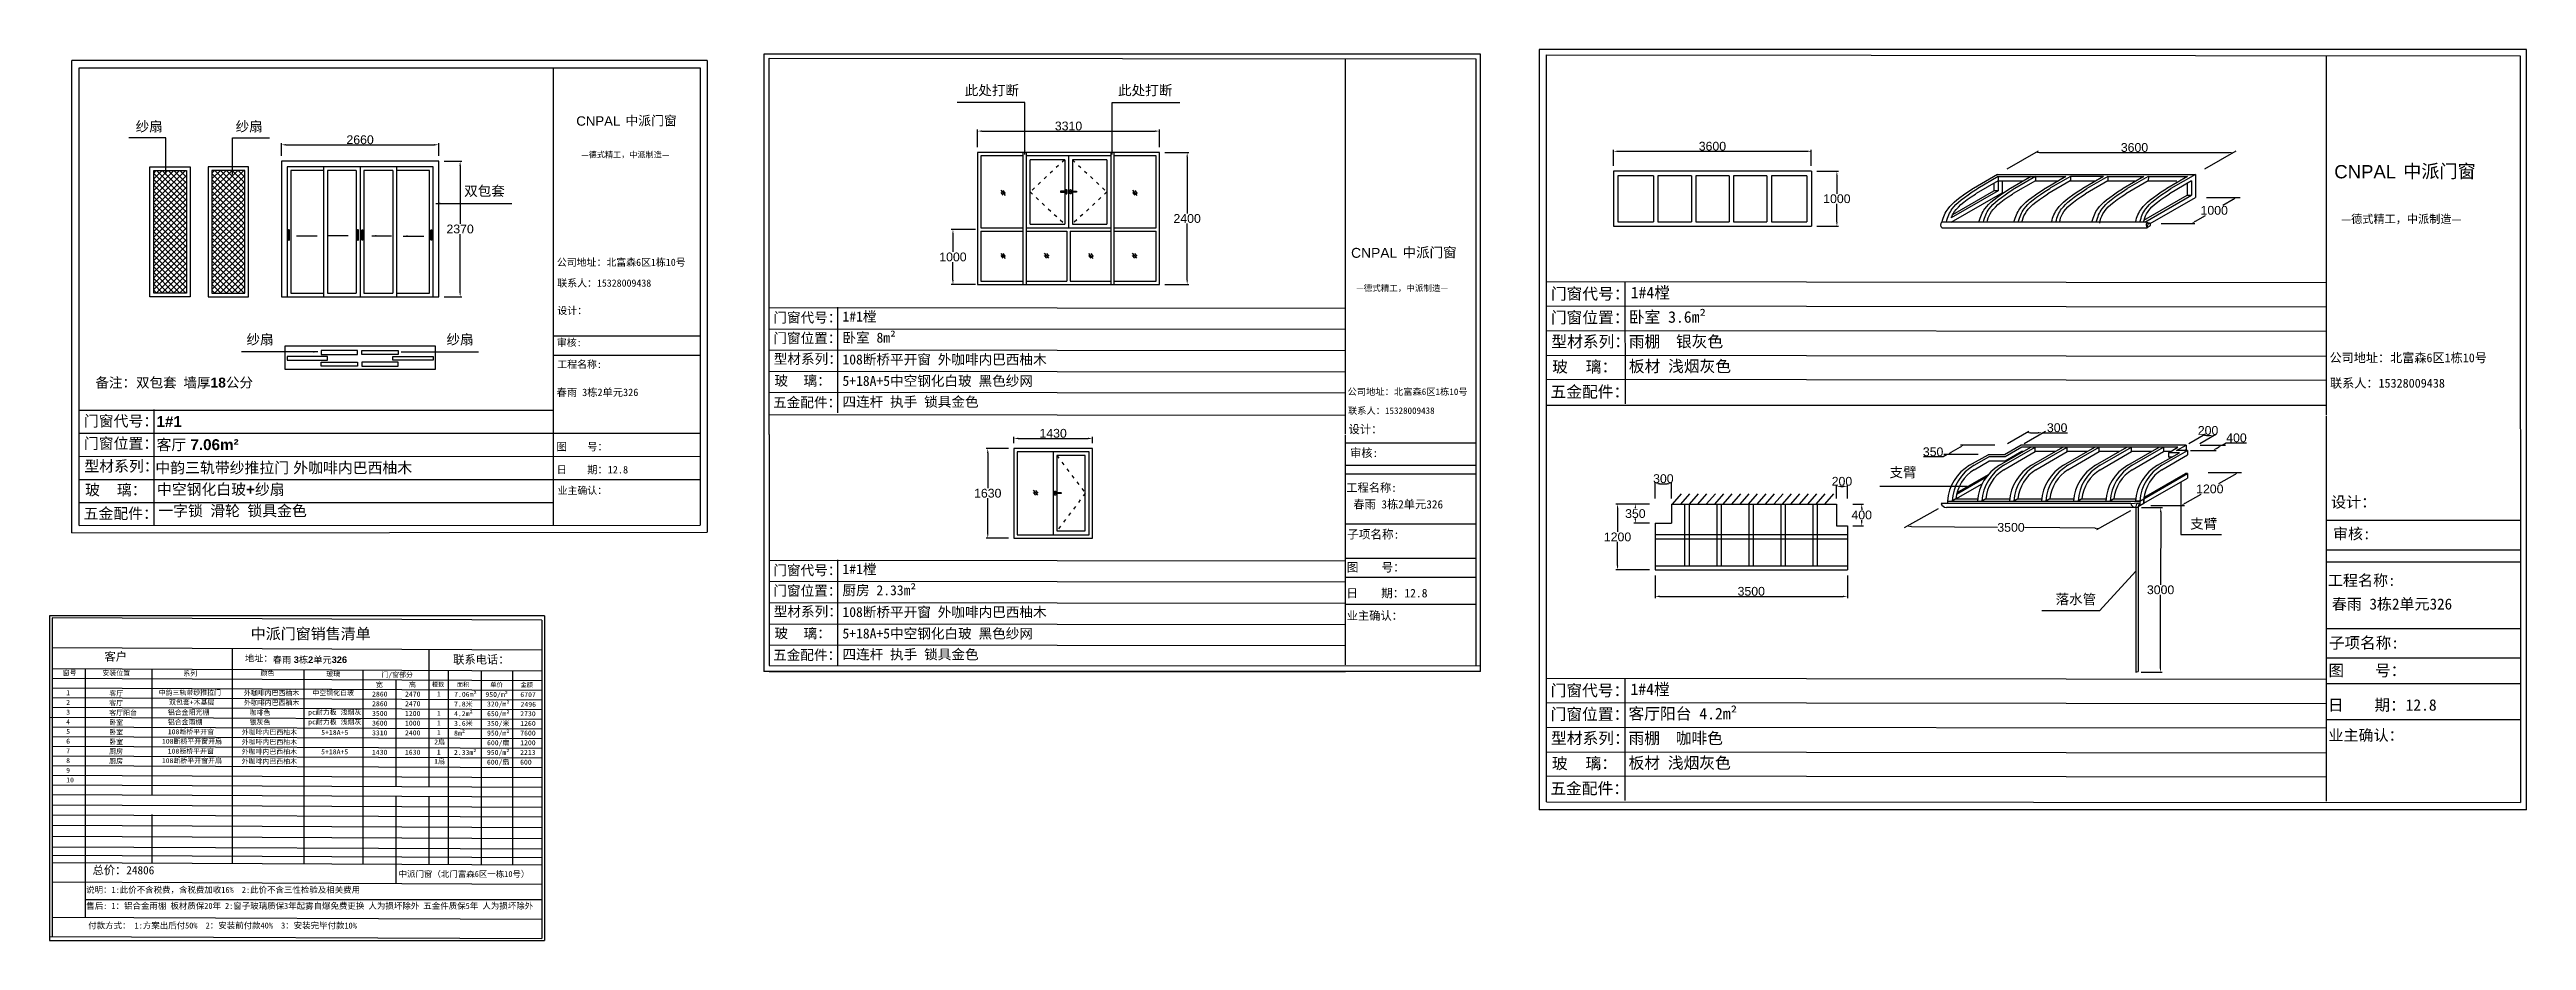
# Model space of a CAD drawing. Header units: inches. Extents: x -138455 to 599497, y -747149 to 13167.
# Drawn here: x 126045 to 171121, y -629629 to -613406 of the extents above; entities that cross this region are included whole.
import ezdxf

# ---------------------------------------------------------------- set-up
doc = ezdxf.new("R2010")
doc.units = ezdxf.units.IN
doc.header["$MEASUREMENT"] = 0
doc.header["$PDMODE"] = 35
doc.header["$PDSIZE"] = -3
doc.linetypes.add('ACAD_ISO03W100', pattern=[30, 12, -18])
doc.layers.add('0 @ 1', color=7, linetype='Continuous')
doc.styles.add('Annotative', font='arialbd.ttf')
doc.styles.add('MtXpl_', font='')
doc.styles.get("Standard").update_dxf_attribs({"font": 'arial.ttf'})
doc.styles.get('MtXpl_').set_extended_font_data('SimSun')
doc.dimstyles.get("Standard").update_dxf_attribs({"dimtxt": 80, "dimasz": 70, "dimexe": 40, "dimexo": 80, "dimgap": 0, "dimtad": 1, "dimtih": 1, "dimtoh": 1, "dimdec": 0, "dimzin": 0, "dimdsep": 46, "dimtxsty": 'Standard', "dimcen": 0.09, "dimadec": 0, "dimazin": 0, "dimtfac": 1, "dimtdec": 0, "dimtofl": 0, "dimtmove": 0, "dimatfit": 3, "dimfxl": 0, "dimtolj": 1, "dimtzin": 0, "dimarcsym": 0})

msp = doc.modelspace()

# ---------------------------------------------------------------- texts
for height, p in [(171.77, (135631.6, -614794.2)), (241.71, (167623.3, -615752.2)), (180.36, (149731.1, -617198.9))]:
    msp.add_text('CNPAL', height=height).set_placement(p)
at = {"style": 'MtXpl_'}
for s, height, p in [('中派门窗', 171.77, (136523.5, -614787.1)), ('—德式精工，中派制造—', 105.707, (135721.5, -615373.3)), ('中派门窗', 241.71, (168878.3, -615742.2)), ('—德式精工，中派制造—', 148.743, (167749.8, -616567)), ('中派门窗', 180.36, (150667.6, -617191.5)), ('公司地址：北富森6区1栋10号', 132.134, (135278.6, -617346.6)), ('联系人：15328009438', 132.134, (135285.7, -617724.4)), ('—德式精工，中派制造—', 110.99, (149825.4, -617806.9)), ('设计：', 132.13, (135285.9, -618225.8)), ('审核:', 132.13, (135277.5, -618807.4)), ('工程名称:', 132.13, (135285.4, -619204.2)), ('公司地址：北富森6区1栋10号', 161.591, (167537.5, -619100.7)), ('春雨 3栋2单元326', 136.54, (135272.7, -619716.4)), ('公司地址：北富森6区1栋10号', 120.577, (149667, -619697.6)), ('联系人：15328009438', 161.591, (167546.3, -619562.7)), ('联系人：15328009438', 120.577, (149673.6, -620042.3)), ('设计：', 149.85, (149687.3, -620396.2)), ('图    号：', 136.54, (135272.2, -620706.6)), ('审核:', 149.85, (149713.2, -620826.6)), ('日    期：12.8', 136.54, (135272.7, -621124.8)), ('业主确认：', 132.13, (135291, -621501.5)), ('工程名称:', 149.85, (149644.5, -621459.9)), ('春雨 3栋2单元326', 149.846, (149772.1, -621762.4)), ('设计：', 200.82, (167564.7, -621746.8)), ('子项名称:', 154.84, (149660, -622310.9)), ('审核:', 200.82, (167599.3, -622323.7)), ('图    号：', 154.84, (149652.6, -622912.6)), ('工程名称:', 200.82, (167507.2, -623172.4)), ('日    期：12.8', 154.844, (149645.5, -623382)), ('春雨 3栋2单元326', 200.816, (167579.2, -623602.8)), ('业主确认：', 149.85, (149652.1, -623790.3)), ('子项名称:', 207.51, (167528.1, -624312.7)), ('图    号：', 207.51, (167518.1, -624816)), ('日    期：12.8', 207.513, (167508.6, -625444.9)), ('业主确认：', 200.82, (167517.4, -625992.1))]:
    msp.add_text(s, height=height, dxfattribs=at).set_placement(p)
at = {"layer": '0 @ 1', "style": 'Annotative'}
for s, height, p in [('门窗代号：', 209.86, (153367.4, -617958.6)), ('门窗代号：', 181.7, (139217.1, -618377.6)), ('门窗位置：', 209.86, (153367.4, -618390.9)), ('门窗位置：', 181.7, (139217.1, -618751.9)), ('型材系列：', 209.86, (153376.2, -618827.7)), ('型材系列：', 181.7, (139224.8, -619130)), ('玻    璃：', 181.7, (139237.5, -619526.5)), ('玻    璃：', 209.86, (153390.9, -619285.6)), ('五金配件：', 181.7, (139212.6, -619921.6)), ('五金配件：', 209.86, (153362.2, -619741.9)), ('门窗代号：', 198.2, (126670.5, -620269.3)), ('1#1', 198.2, (127991.3, -620278.8)), ('门窗位置：', 198.2, (126670.5, -620677.6)), ('客厅 7.06m²', 198.2, (127991.4, -620700.2)), ('型材系列：', 198.2, (126678.9, -621090.1)), ('中韵三轨带纱推拉门 外咖啡内巴西柚木', 198.201, (127971, -621119.9)), ('玻    璃：', 198.2, (126692.7, -621522.6)), ('中空钢化白玻+纱扇', 198.2, (127999.6, -621514)), ('五金配件：', 198.2, (126665.6, -621953.5)), ('门窗代号：', 181.7, (139217.1, -622976.9)), ('门窗位置：', 181.7, (139217.1, -623351.2)), ('型材系列：', 181.7, (139224.7, -623729.4)), ('玻    璃：', 181.7, (139237.4, -624125.9)), ('春雨 3栋2单元326', 120, (130106.8, -624576.6)), ('五金配件：', 181.7, (139212.6, -624520.9)), ('门窗代号：', 209.86, (153362.3, -625180.8)), ('门窗位置：', 209.86, (153362.3, -625613.1)), ('型材系列：', 209.86, (153371.1, -626049.9)), ('玻    璃：', 209.86, (153385.8, -626507.8)), ('五金配件：', 209.86, (153357.1, -626964.1))]:
    msp.add_text(s, height=height, dxfattribs=at).set_placement(p)
for s, width, heights, insert, char_height, attachment_point in [('{\\fSimSun|b1|i0|c134|p2;此处打断}', 1729.042, [0], (143687, -614058.2), 180.693, 3), ('{\\fSimSun|b1|i0|c134|p2;此处打断}', 1729.042, [0], (145490.8, -614058.2), 180.693, 1), ('{\\fSimSun|b1|i0|c134|p2;纱扇}', 908.968, [0], (127611.9, -614717.4), 180.693, 1), ('{\\fSimSun|b1|i0|c134|p2;纱扇}', 908.968, [0], (129924.3, -614717.4), 180.693, 3), ('{\\fSimSun|b1|i0|c134|p2;双包套}', 908.968, [0], (134330.9, -615891.3), 180.693, 3), ('{\\fSimSun|b1|i0|c134|p2;1#4樘}', 4396.385, [0], (154820.5, -617727.3), 209.856, 1), ('{\\fSimSun|b1|i0|c134|p2;1#1樘}', 4396.385, [0], (140475.3, -618177.3), 181.698, 1), ('{\\fSimSun|b1|i0|c134|p2;卧室 3.6m²}', 4757.374, [268.8], (154785.6, -618171.3), 209.856, 1), ('{\\fSimSun|b1|i0|c134|p2;纱扇}', 908.968, [0], (130122.6, -618595.1), 180.693, 3), ('{\\fSimSun|b1|i0|c134|p2;纱扇}', 908.968, [0], (133269.3, -618595.1), 180.693, 1), ('{\\fSimSun|b1|i0|c134|p2;卧室 8m²}', 4396.385, [0], (140474.9, -618561.4), 181.698, 1), ('{\\fSimSun|b1|i0|c134|p2;雨棚  银灰色}', 4757.374, [268.8], (154785.7, -618618), 209.856, 1), ('{\\fSimSun|b1|i0|c134|p2;5+18A+5中空钢化白玻 黑色纱网}', 4396.385, [0], (140475.1, -619348.7), 181.698, 1), ('{\\fSimSun|b1|i0|c134|p2;108断桥平开窗 外咖啡内巴西柚木}', 4396.385, [0], (140475, -618959), 181.698, 1), ('{\\fSimSun|b1|i0|c134|p2;板材 浅烟灰色}', 4757.374, [268.8], (154785.9, -619068), 209.856, 1), ('{\\fSimSun|b1|i0|c134|p2;备注：双包套 墙厚}18{\\fSimSun|b1|i0|c134|p2;公分}', 3622.774, [0], (126879.8, -619380.4), 180.693, 1), ('{\\fSimSun|b1|i0|c134|p2;四连杆 执手 锁具金色}', 4396.385, [0], (140475.2, -619729.3), 181.698, 1), ('{\\fSimSun|b1|i0|c134|p2;支臂}', 733.842, [0], (159530.1, -621013.8), 180.693, 1), ('{\\fSimSun|b1|i0|c134|p2;一字锁 滑轮 锁具金色}', 7563.173, [0], (128024.3, -621705.5), 198.201, 1), ('{\\fSimSun|b1|i0|c134|p2;支臂}', 733.842, [0], (165001, -621949.4), 180.693, 1), ('{\\fSimSun|b1|i0|c134|p2;1#1樘}', 4396.385, [0], (140475.3, -622776.7), 181.698, 1), ('{\\fSimSun|b1|i0|c134|p2;厨房 2.33m²}', 4396.385, [0], (140474.8, -623160.7), 181.698, 1), ('{\\fSimSun|b1|i0|c134|p2;落水管}', 1238.562, [0], (162552.6, -623323.6), 180.693, 1), ('{\\fSimSun|b1|i0|c134|p2;108断桥平开窗 外咖啡内巴西柚木}', 4396.385, [0], (140474.9, -623558.3), 181.698, 1), ('{\\fSimSun|b1|i0|c134|p2;中派门窗销售清单}', 2802.276, [0], (129706.3, -623943.4), 200, 1), ('{\\fSimSun|b1|i0|c134|p2;5+18A+5中空钢化白玻 黑色纱网}', 4396.385, [0], (140475.1, -623948), 181.698, 1), ('{\\fSimSun|b1|i0|c134|p2;四连杆 执手 锁具金色}', 4396.385, [0], (140475.2, -624328.7), 181.698, 1), ('{\\fSimSun|b1|i0|c134|p2;窗号}', 485.592, [0], (126283.8, -624710), 90, 1), ('{\\fSimSun|b1|i0|c134|p2;安装位置}', 706.927, [0], (127008.6, -624712.5), 90, 1), ('{\\fSimSun|b1|i0|c134|p2;客户}', 485.592, [0], (127046.5, -624383.5), 150, 1), ('{\\fSimSun|b1|i0|c134|p2;系列}', 485.592, [0], (128478.7, -624722.6), 90, 1), ('{\\fSimSun|b1|i0|c134|p2;地址：}', 3483.473, [0], (129601.1, -624430.2), 120, 1), ('{\\fSimSun|b1|i0|c134|p2;颜色}', 485.592, [0], (129884.9, -624711.3), 90, 1), ('{\\fSimSun|b1|i0|c134|p2;玻璃}', 485.592, [0], (131083.8, -624730.3), 90, 1), ('{\\fSimSun|b1|i0|c134|p2;门/窗部分}', 603.897, [0], (132084.2, -624745), 90, 1), ('{\\fSimSun|b1|i0|c134|p2;联系电话：}', 1409.924, [0], (133392.3, -624438.5), 150, 1), ('{\\fSimSun|b1|i0|c134|p2;1}', 485.592, [0], (126348.2, -625072.3), 90, 1), ('{\\fSimSun|b1|i0|c134|p2;客厅}', 9006.576, [0], (127133.2, -625083), 90, 1), ('{\\fSimSun|b1|i0|c134|p2;中韵三轨带纱推拉门}', 9006.576, [0], (128031.2, -625069.6), 90, 1), ('{\\fSimSun|b1|i0|c134|p2;外咖啡内巴西柚木}', 9006.576, [0], (129581.7, -625077), 90, 1), ('{\\fSimSun|b1|i0|c134|p2;中空钢化白玻}', 9006.576, [0], (130829.2, -625073.5), 90, 1), ('{\\fSimSun|b1|i0|c134|p2;2860}', 9006.576, [0], (131914.8, -625097.1), 90, 1), ('{\\fSimSun|b1|i0|c134|p2;宽 }', 603.897, [0], (131985.3, -624927), 90, 1), ('{\\fSimSun|b1|i0|c134|p2;2470 }', 9006.576, [0], (132514.8, -625097.1), 90, 1), ('{\\fSimSun|b1|i0|c134|p2;高 }', 603.897, [0], (132585.3, -624927), 90, 1), ('{\\fSimSun|b1|i0|c134|p2;樘数}', 603.897, [0], (133004.2, -624927.2), 80, 1), ('{\\fSimSun|b1|i0|c134|p2;1 }', 9006.576, [0], (133094.7, -625094), 90, 1), ('{\\fSimSun|b1|i0|c134|p2;7.06m²}', 9006.576, [0], (133407.5, -625101.4), 90, 1), ('{\\fSimSun|b1|i0|c134|p2;面积}', 603.897, [0], (133458.6, -624927.2), 80, 1), ('{\\fSimSun|b1|i0|c134|p2;950/m²}', 9006.576, [0], (133976.8, -625103.9), 90, 1), ('{\\fSimSun|b1|i0|c134|p2;单价}', 603.897, [0], (134069.6, -624931), 80, 1), ('{\\fSimSun|b1|i0|c134|p2;金额}', 603.897, [0], (134616.5, -624932.4), 80, 1), ('{\\fSimSun|b1|i0|c134|p2;6707}', 9006.576, [0], (134613.2, -625106.2), 90, 1), ('{\\fSimSun|b1|i0|c134|p2;1#4樘}', 4396.385, [0], (154815.4, -624949.5), 209.856, 1), ('{\\fSimSun|b1|i0|c134|p2;4}', 485.592, [0], (126348.2, -625601.7), 90, 1), ('{\\fSimSun|b1|i0|c134|p2;3}', 485.592, [0], (126348.2, -625425.2), 90, 1), ('{\\fSimSun|b1|i0|c134|p2;2}', 485.592, [0], (126348.2, -625248.7), 90, 1), ('{\\fSimSun|b1|i0|c134|p2;客厅}', 9006.576, [0], (127132.4, -625259.4), 90, 1), ('{\\fSimSun|b1|i0|c134|p2;客厅阳台}', 9006.576, [0], (127132.4, -625435.9), 90, 1), ('{\\fSimSun|b1|i0|c134|p2;卧室}', 9006.576, [0], (127132.4, -625612.4), 90, 1), ('{\\fSimSun|b1|i0|c134|p2;铝合金阳光棚}', 9006.576, [0], (128197.6, -625430.1), 90, 1), ('{\\fSimSun|b1|i0|c134|p2;铝合金雨棚}', 9006.576, [0], (128197.6, -625606.6), 90, 1), ('{\\fSimSun|b1|i0|c134|p2;双包套+木基层}', 9006.576, [0], (128219.3, -625246), 90, 1), ('{\\fSimSun|b1|i0|c134|p2;外咖啡内巴西柚木}', 9006.576, [0], (129583.1, -625253.3), 90, 1), ('{\\fSimSun|b1|i0|c134|p2;银灰色}', 9006.576, [0], (129684.9, -625610.1), 90, 1), ('{\\fSimSun|b1|i0|c134|p2;咖啡色}', 9006.576, [0], (129684.9, -625433.6), 90, 1), ('{\\fSimSun|b1|i0|c134|p2;pc耐力板 浅烟灰}', 9006.576, [0], (130752.4, -625426.4), 90, 1), ('{\\fSimSun|b1|i0|c134|p2;pc耐力板 浅烟灰}', 9006.576, [0], (130752.4, -625602.9), 90, 1), ('{\\fSimSun|b1|i0|c134|p2;3500}', 9006.576, [0], (131914, -625450), 90, 1), ('{\\fSimSun|b1|i0|c134|p2;3600}', 9006.576, [0], (131914, -625626.5), 90, 1), ('{\\fSimSun|b1|i0|c134|p2;2860}', 9006.576, [0], (131914.8, -625273.5), 90, 1), ('{\\fSimSun|b1|i0|c134|p2;2470 }', 9006.576, [0], (132514.8, -625273.5), 90, 1), ('{\\fSimSun|b1|i0|c134|p2;1200}', 9006.576, [0], (132514, -625450), 90, 1), ('{\\fSimSun|b1|i0|c134|p2;1000}', 9006.576, [0], (132514, -625626.5), 90, 1), ('{\\fSimSun|b1|i0|c134|p2;1 }', 9006.576, [0], (133093.9, -625447), 90, 1), ('{\\fSimSun|b1|i0|c134|p2;1 }', 9006.576, [0], (133093.9, -625623.4), 90, 1), ('{\\fSimSun|b1|i0|c134|p2;4.2m²}', 9006.576, [0], (133406.7, -625454.3), 90, 1), ('{\\fSimSun|b1|i0|c134|p2;3.6米}', 9006.576, [0], (133406.7, -625630.8), 90, 1), ('{\\fSimSun|b1|i0|c134|p2;7.8米}', 9006.576, [0], (133406.7, -625277.8), 90, 1), ('{\\fSimSun|b1|i0|c134|p2;320/m²}', 9006.576, [0], (134006.7, -625277.8), 90, 1), ('{\\fSimSun|b1|i0|c134|p2;350/米}', 9006.576, [0], (134006.7, -625630.8), 90, 1), ('{\\fSimSun|b1|i0|c134|p2;650/m²}', 9006.576, [0], (134006.7, -625454.3), 90, 1), ('{\\fSimSun|b1|i0|c134|p2;2730}', 9006.576, [0], (134610.7, -625454.3), 90, 1), ('{\\fSimSun|b1|i0|c134|p2;1260}', 9006.576, [0], (134610.7, -625630.8), 90, 1), ('{\\fSimSun|b1|i0|c134|p2;2496}', 9006.576, [0], (134616.1, -625282.7), 90, 1), ('{\\fSimSun|b1|i0|c134|p2;客厅阳台 4.2m²}', 4757.374, [268.8], (154780.5, -625393.5), 209.856, 1), ('{\\fSimSun|b1|i0|c134|p2;5}', 485.592, [0], (126348.2, -625778.1), 90, 1), ('{\\fSimSun|b1|i0|c134|p2;6}', 485.592, [0], (126348.2, -625954.6), 90, 1), ('{\\fSimSun|b1|i0|c134|p2;卧室}', 9006.576, [0], (127131.6, -625965.4), 90, 1), ('{\\fSimSun|b1|i0|c134|p2;卧室}', 9006.576, [0], (127132.4, -625788.9), 90, 1), ('{\\fSimSun|b1|i0|c134|p2;108断桥平开窗开扇}', 9006.576, [0], (128090.4, -625956), 90, 1), ('{\\fSimSun|b1|i0|c134|p2;108断桥平开窗}', 9006.576, [0], (128196.8, -625783.2), 90, 1), ('{\\fSimSun|b1|i0|c134|p2;外咖啡内巴西柚木}', 9006.576, [0], (129543, -625790.5), 90, 1), ('{\\fSimSun|b1|i0|c134|p2;外咖啡内巴西柚木}', 9006.576, [0], (129543, -625967), 90, 1), ('{\\fSimSun|b1|i0|c134|p2;5+18A+5 }', 9006.576, [0], (130989.2, -625796.1), 90, 1), ('{\\fSimSun|b1|i0|c134|p2;3310}', 9006.576, [0], (131914, -625803), 90, 1), ('{\\fSimSun|b1|i0|c134|p2;2400}', 9006.576, [0], (132514, -625803), 90, 1), ('{\\fSimSun|b1|i0|c134|p2;2扇 }', 9006.576, [0], (133045.6, -625969.1), 90, 1), ('{\\fSimSun|b1|i0|c134|p2;1 }', 9006.576, [0], (133093.9, -625799.9), 90, 1), ('{\\fSimSun|b1|i0|c134|p2;8m²}', 9006.576, [0], (133406.7, -625807.3), 90, 1), ('{\\fSimSun|b1|i0|c134|p2;950/m²}', 9006.576, [0], (134006.7, -625807.3), 90, 1), ('{\\fSimSun|b1|i0|c134|p2;600/扇}', 9006.576, [0], (134006.7, -625983.7), 90, 1), ('{\\fSimSun|b1|i0|c134|p2;7600}', 9006.576, [0], (134610.7, -625807.3), 90, 1), ('{\\fSimSun|b1|i0|c134|p2;1200}', 9006.576, [0], (134609.9, -625983.7), 90, 1), ('{\\fSimSun|b1|i0|c134|p2;雨棚  咖啡色}', 4757.374, [268.8], (154780.6, -625840.2), 209.856, 1), ('{\\fSimSun|b1|i0|c134|p2;9}', 485.592, [0], (126347.1, -626484), 90, 1), ('{\\fSimSun|b1|i0|c134|p2;8}', 485.592, [0], (126347.7, -626307.6), 90, 1), ('{\\fSimSun|b1|i0|c134|p2;7}', 485.592, [0], (126348.2, -626131.1), 90, 1), ('{\\fSimSun|b1|i0|c134|p2;厨房}', 9006.576, [0], (127130, -626318.3), 90, 1), ('{\\fSimSun|b1|i0|c134|p2;厨房}', 9006.576, [0], (127130.8, -626141.6), 90, 1), ('{\\fSimSun|b1|i0|c134|p2;108断桥平开窗开扇}', 9006.576, [0], (128088.8, -626308.9), 90, 1), ('{\\fSimSun|b1|i0|c134|p2;108断桥平开窗}', 9006.576, [0], (128195.2, -626135.9), 90, 1), ('{\\fSimSun|b1|i0|c134|p2;外咖啡内巴西柚木}', 9006.576, [0], (129541.4, -626143.3), 90, 1), ('{\\fSimSun|b1|i0|c134|p2;外咖啡内巴西柚木}', 9006.576, [0], (129541.4, -626319.9), 90, 1), ('{\\fSimSun|b1|i0|c134|p2;5+18A+5 }', 9006.576, [0], (130987.6, -626148.8), 90, 1), ('{\\fSimSun|b1|i0|c134|p2;1430}', 9006.576, [0], (131912.4, -626155.7), 90, 1), ('{\\fSimSun|b1|i0|c134|p2;1630}', 9006.576, [0], (132512.4, -626155.7), 90, 1), ('{\\fSimSun|b1|i0|c134|p2;1扇 }', 9006.576, [0], (133044, -626322), 90, 1), ('{\\fSimSun|b1|i0|c134|p2;1 }', 9006.576, [0], (133092.3, -626152.7), 90, 1), ('{\\fSimSun|b1|i0|c134|p2;2.33m²}', 9006.576, [0], (133405.1, -626160), 90, 1), ('{\\fSimSun|b1|i0|c134|p2;950/m²}', 9006.576, [0], (134005.1, -626160), 90, 1), ('{\\fSimSun|b1|i0|c134|p2;600/扇}', 9006.576, [0], (134005.1, -626336.7), 90, 1), ('{\\fSimSun|b1|i0|c134|p2;2213}', 9006.576, [0], (134609.1, -626160), 90, 1), ('{\\fSimSun|b1|i0|c134|p2;600}', 9006.576, [0], (134608.3, -626336.7), 90, 1), ('{\\fSimSun|b1|i0|c134|p2;板材 浅烟灰色}', 4757.374, [268.8], (154780.8, -626290.2), 209.856, 1), ('{\\fSimSun|b1|i0|c134|p2;10}', 485.592, [0], (126348.2, -626660.5), 90, 1), ('{\\fSimSun|b1|i0|c134|p2;总价：24806}', 4715.707, [0], (126827.9, -628274.7), 150, 1), ('{\\fSimSun|b1|i0|c134|p2;中派门窗（北门富森6区一栋10号）}', 2734.804, [0], (132397.5, -628363.8), 110, 1), ('{\\fSimSun|b1|i0|c134|p2;说明：1:此价不含税费，含税费加收16%  2:此价不含三性检验及相关费用}', 6113.097, [0], (126711.4, -628651.5), 110, 1), ('{\\fSimSun|b1|i0|c134|p2;售后: 1：铝合金雨棚 板材质保20年 2:窗子玻璃质保3年起雾自爆免费更换 人为损坏除外 五金件质保5年 人为损坏除外 }', 8936.207, [0], (126714.1, -628943.7), 110, 1), ('{\\fSimSun|b1|i0|c134|p2;付款方式： 1:方案出后付50%  2：安装前付款40%  3：安装完毕付款10%}', 7146.186, [0], (126748, -629301), 110, 1)]:
    msp.add_mtext_dynamic_manual_height_columns(s, width=width, gutter_width=903.5, heights=heights, dxfattribs=dict(at, insert=insert, char_height=char_height, attachment_point=attachment_point))

# ---------------------------------------------------------------- blocks, each defined once
blk = doc.blocks.new('*D2449')
at = {"color": 0, "lineweight": -2, "transparency": 16777216}
for p, q in [((130267, -615340), (130267, -615111)), ((130347, -615141), (133047, -615141)), ((133127, -615340), (133127, -615111))]:
    blk.add_line(p, q, dxfattribs=at)
at = {"color": 0, "transparency": 16777216}
for points in [[(130347, -615128), (130347, -615155), (130267, -615141)], [(133047, -615128), (133047, -615155), (133127, -615141)]]:
    blk.add_solid(points, dxfattribs=at)
at = {"layer": 'Defpoints', "color": 0, "transparency": 16777216}
for p in [(133127, -615141), (130267, -615440), (133127, -615440)]:
    blk.add_point(p, dxfattribs=at)
at = {"color": 0, "transparency": 16777216, "insert": (131697, -615050), "char_height": 160, "attachment_point": 5}
blk.add_mtext('\\A1;2660', dxfattribs=at)
blk = doc.blocks.new('*D2450')
at = {"color": 0, "lineweight": -2, "transparency": 16777216}
for p, q in [((133227, -615440), (133547, -615440)), ((133517, -615520), (133517, -616583)), ((133517, -617830), (133517, -616767)), ((133227, -617910), (133547, -617910))]:
    blk.add_line(p, q, dxfattribs=at)
at = {"color": 0, "transparency": 16777216}
for points in [[(133504, -615520), (133530, -615520), (133517, -615440)], [(133504, -617830), (133530, -617830), (133517, -617910)]]:
    blk.add_solid(points, dxfattribs=at)
at = {"layer": 'Defpoints', "color": 0, "transparency": 16777216}
for p in [(133127, -615440), (133127, -617910), (133517, -617910)]:
    blk.add_point(p, dxfattribs=at)
at = {"color": 0, "transparency": 16777216, "insert": (133517, -616675), "char_height": 160, "attachment_point": 5}
blk.add_mtext('\\A1;2370', dxfattribs=at)
blk = doc.blocks.new('*D2451')
at = {"color": 0, "lineweight": -2, "transparency": 16777216}
for p, q in [((142934, -615184), (142934, -614862)), ((143014, -614892), (146164, -614892)), ((146244, -615184), (146244, -614862))]:
    blk.add_line(p, q, dxfattribs=at)
at = {"color": 0, "transparency": 16777216}
for points in [[(143014, -614879), (143014, -614905), (142934, -614892)], [(146164, -614879), (146164, -614905), (146244, -614892)]]:
    blk.add_solid(points, dxfattribs=at)
at = {"layer": 'Defpoints', "color": 0, "transparency": 16777216}
for p in [(142934, -615284), (146244, -614892), (146244, -615284)]:
    blk.add_point(p, dxfattribs=at)
at = {"color": 0, "transparency": 16777216, "insert": (144589, -614800), "char_height": 160, "attachment_point": 5}
blk.add_mtext('\\A1;3310', dxfattribs=at)
blk = doc.blocks.new('*D2452')
at = {"color": 0, "lineweight": -2, "transparency": 16777216}
for p, q in [((146344, -615284), (146778, -615284)), ((146748, -615364), (146748, -616392)), ((146748, -617604), (146748, -616576)), ((146344, -617684), (146778, -617684))]:
    blk.add_line(p, q, dxfattribs=at)
at = {"color": 0, "transparency": 16777216}
for points in [[(146735, -615364), (146761, -615364), (146748, -615284)], [(146735, -617604), (146761, -617604), (146748, -617684)]]:
    blk.add_solid(points, dxfattribs=at)
at = {"layer": 'Defpoints', "color": 0, "transparency": 16777216}
for p in [(146244, -615284), (146244, -617684), (146748, -617684)]:
    blk.add_point(p, dxfattribs=at)
at = {"color": 0, "transparency": 16777216, "insert": (146748, -616484), "char_height": 160, "attachment_point": 5}
blk.add_mtext('\\A1;2400', dxfattribs=at)
blk = doc.blocks.new('*D2453')
at = {"color": 0, "lineweight": -2, "transparency": 16777216}
for p, q in [((142894, -616684), (142456, -616684)), ((142486, -616764), (142486, -617092)), ((142486, -617604), (142486, -617276)), ((142894, -617684), (142456, -617684))]:
    blk.add_line(p, q, dxfattribs=at)
at = {"color": 0, "transparency": 16777216}
for points in [[(142473, -616764), (142499, -616764), (142486, -616684)], [(142473, -617604), (142499, -617604), (142486, -617684)]]:
    blk.add_solid(points, dxfattribs=at)
at = {"layer": 'Defpoints', "color": 0, "transparency": 16777216}
for p in [(142994, -616684), (142486, -617684), (142994, -617684)]:
    blk.add_point(p, dxfattribs=at)
at = {"color": 0, "transparency": 16777216, "insert": (142486, -617184), "char_height": 160, "attachment_point": 5}
blk.add_mtext('\\A1;1000', dxfattribs=at)
blk = doc.blocks.new('123as')
at = {"color": 0}
for p, q in [((90189, 51387), (90252, 51462)), ((90194, 51330), (90312, 51470)), ((90251, 51335), (90314, 51410))]:
    blk.add_line(p, q, dxfattribs=at)
blk = doc.blocks.new('dzcs')
blk.add_lwpolyline([(142096, -3328), (142196, -3328, 0.414214), (142206, -3318), (142206, -3318, 0.414214), (142196, -3308), (142096, -3308, 0.414214), (142086, -3318), (142086, -3318, 0.414214)], format="xyb", close=True)
blk.add_lwpolyline([(142182, -3328), (142182, -3342, 0.414214), (142196, -3355), (142196, -3355, 0.414214), (142209, -3342), (142209, -3294, 0.414214), (142196, -3280), (142196, -3280, 0.414214), (142182, -3294), (142182, -3308)], format="xyb")
blk = doc.blocks.new('*D2454')
at = {"color": 0, "lineweight": -2, "transparency": 16777216}
for p, q in [((143594, -620571), (143594, -620457)), ((143674, -620487), (144944, -620487)), ((145024, -620571), (145024, -620457))]:
    blk.add_line(p, q, dxfattribs=at)
at = {"color": 0, "transparency": 16777216}
for points in [[(143674, -620474), (143674, -620501), (143594, -620487)], [(144944, -620474), (144944, -620501), (145024, -620487)]]:
    blk.add_solid(points, dxfattribs=at)
at = {"layer": 'Defpoints', "color": 0, "transparency": 16777216}
for p in [(143594, -620671), (145024, -620487), (145024, -620671)]:
    blk.add_point(p, dxfattribs=at)
at = {"color": 0, "transparency": 16777216, "insert": (144309, -620395), "char_height": 160, "attachment_point": 5}
blk.add_mtext('\\A1;1430', dxfattribs=at)
blk = doc.blocks.new('*D2455')
at = {"color": 0, "lineweight": -2, "transparency": 16777216}
for p, q in [((143494, -620671), (143089, -620671)), ((143119, -620751), (143119, -621394)), ((143119, -622221), (143119, -621577)), ((143494, -622301), (143089, -622301))]:
    blk.add_line(p, q, dxfattribs=at)
at = {"color": 0, "transparency": 16777216}
for points in [[(143106, -620751), (143133, -620751), (143119, -620671)], [(143106, -622221), (143133, -622221), (143119, -622301)]]:
    blk.add_solid(points, dxfattribs=at)
at = {"layer": 'Defpoints', "color": 0, "transparency": 16777216}
for p in [(143594, -620671), (143119, -622301), (143594, -622301)]:
    blk.add_point(p, dxfattribs=at)
at = {"color": 0, "transparency": 16777216, "insert": (143119, -621486), "char_height": 160, "attachment_point": 5}
blk.add_mtext('\\A1;1630', dxfattribs=at)
blk = doc.blocks.new('*D2456')
at = {"color": 0, "lineweight": -2, "transparency": 16777216}
for p, q in [((165298, -616098), (165911, -616098)), ((165782, -616138), (165597, -616245)), ((164473, -616574), (165086, -616574)), ((165096, -616534), (165280, -616428))]:
    blk.add_line(p, q, dxfattribs=at)
at = {"color": 0, "transparency": 16777216}
for points in [[(165775, -616127), (165788, -616150), (165851, -616098)], [(165089, -616523), (165102, -616546), (165026, -616574)]]:
    blk.add_solid(points, dxfattribs=at)
at = {"layer": 'Defpoints', "color": 0, "transparency": 16777216}
for p in [(165098, -616098), (165851, -616098), (164273, -616574)]:
    blk.add_point(p, dxfattribs=at)
at = {"color": 0, "transparency": 16777216, "insert": (165439, -616336), "char_height": 160, "width": 462.1, "attachment_point": 5}
blk.add_mtext('\\A1;1000', dxfattribs=at)
blk = doc.blocks.new('*D2457')
at = {"color": 0, "lineweight": -2, "transparency": 16777216}
for p, q in [((161671, -615581), (162240, -615252)), ((162268, -615282), (165708, -615282)), ((165271, -615581), (165840, -615252))]:
    blk.add_line(p, q, dxfattribs=at)
at = {"color": 0, "transparency": 16777216}
for points in [[(162268, -615269), (162268, -615296), (162188, -615282)], [(165708, -615269), (165708, -615296), (165788, -615282)]]:
    blk.add_solid(points, dxfattribs=at)
at = {"layer": 'Defpoints', "color": 0, "transparency": 16777216}
for p in [(165788, -615282), (161498, -615681), (165098, -615681)]:
    blk.add_point(p, dxfattribs=at)
at = {"color": 0, "transparency": 16777216, "insert": (163988, -615191), "char_height": 160, "attachment_point": 5}
blk.add_mtext('\\A1;3600', dxfattribs=at)
blk = doc.blocks.new('*D2458')
at = {"color": 0, "lineweight": -2, "transparency": 16777216}
for p, q in [((154507, -615524), (154507, -615230)), ((154587, -615260), (158027, -615260)), ((158107, -615524), (158107, -615230))]:
    blk.add_line(p, q, dxfattribs=at)
at = {"color": 0, "transparency": 16777216}
for points in [[(154587, -615246), (154587, -615273), (154507, -615260)], [(158027, -615246), (158027, -615273), (158107, -615260)]]:
    blk.add_solid(points, dxfattribs=at)
at = {"layer": 'Defpoints', "color": 0, "transparency": 16777216}
for p in [(158107, -615260), (154507, -615624), (158107, -615624)]:
    blk.add_point(p, dxfattribs=at)
at = {"color": 0, "transparency": 16777216, "insert": (156307, -615168), "char_height": 160, "attachment_point": 5}
blk.add_mtext('\\A1;3600', dxfattribs=at)
blk = doc.blocks.new('*D2459')
at = {"color": 0, "lineweight": -2, "transparency": 16777216}
for p, q in [((158207, -615624), (158602, -615624)), ((158572, -615704), (158572, -616033)), ((158207, -616624), (158602, -616624)), ((158572, -616544), (158572, -616216))]:
    blk.add_line(p, q, dxfattribs=at)
at = {"color": 0, "transparency": 16777216}
for points in [[(158559, -615704), (158586, -615704), (158572, -615624)], [(158559, -616544), (158586, -616544), (158572, -616624)]]:
    blk.add_solid(points, dxfattribs=at)
at = {"layer": 'Defpoints', "color": 0, "transparency": 16777216}
for p in [(158107, -615624), (158107, -616624), (158572, -616624)]:
    blk.add_point(p, dxfattribs=at)
at = {"color": 0, "transparency": 16777216, "insert": (158572, -616124), "char_height": 160, "attachment_point": 5}
blk.add_mtext('\\A1;1000', dxfattribs=at)
blk = doc.blocks.new('*D2460')
at = {"color": 0, "lineweight": -2, "transparency": 16777216}
for p, q in [((160413, -621770), (159796, -622118)), ((163913, -621807), (163296, -622154)), ((159929, -622089), (161492, -622106)), ((163269, -622124), (161990, -622111))]:
    blk.add_line(p, q, dxfattribs=at)
at = {"color": 0, "transparency": 16777216}
for points in [[(159929, -622076), (159929, -622103), (159849, -622088)], [(163269, -622111), (163269, -622137), (163349, -622125)]]:
    blk.add_solid(points, dxfattribs=at)
at = {"layer": 'Defpoints', "color": 0, "transparency": 16777216}
for p in [(160588, -621672), (164088, -621708), (163349, -622125)]:
    blk.add_point(p, dxfattribs=at)
at = {"color": 0, "transparency": 16777216, "insert": (161741, -622108), "char_height": 160, "attachment_point": 5}
blk.add_mtext('\\A1;3500', dxfattribs=at)
blk = doc.blocks.new('*D2461')
at = {"color": 0, "lineweight": -2, "transparency": 16777216}
for p, q in [((155264, -621582), (155264, -621282)), ((155344, -621312), (155484, -621312)), ((155564, -621582), (155564, -621282))]:
    blk.add_line(p, q, dxfattribs=at)
at = {"color": 0, "transparency": 16777216}
for points in [[(155344, -621299), (155344, -621326), (155264, -621312)], [(155484, -621299), (155484, -621326), (155564, -621312)]]:
    blk.add_solid(points, dxfattribs=at)
at = {"layer": 'Defpoints', "color": 0, "transparency": 16777216}
for p in [(155564, -621312), (155264, -621682), (155564, -621682)]:
    blk.add_point(p, dxfattribs=at)
at = {"color": 0, "transparency": 16777216, "insert": (155414, -621221), "char_height": 160, "attachment_point": 5}
blk.add_mtext('\\A1;300', dxfattribs=at)
blk = doc.blocks.new('*D2462')
at = {"color": 0, "lineweight": -2, "transparency": 16777216}
for p, q in [((155164, -621682), (154875, -621682)), ((155164, -622032), (154875, -622032)), ((154905, -621762), (154905, -621765)), ((154905, -621952), (154905, -621948))]:
    blk.add_line(p, q, dxfattribs=at)
at = {"color": 0, "transparency": 16777216}
for points in [[(154891, -621762), (154918, -621762), (154905, -621682)], [(154891, -621952), (154918, -621952), (154905, -622032)]]:
    blk.add_solid(points, dxfattribs=at)
at = {"layer": 'Defpoints', "color": 0, "transparency": 16777216}
for p in [(154905, -622032), (155264, -621682), (155264, -622032)]:
    blk.add_point(p, dxfattribs=at)
at = {"color": 0, "transparency": 16777216, "insert": (154905, -621857), "char_height": 160, "attachment_point": 5}
blk.add_mtext('\\A1;350', dxfattribs=at)
blk = doc.blocks.new('*D2463')
at = {"color": 0, "lineweight": -2, "transparency": 16777216}
for p, q in [((158564, -621582), (158564, -621330)), ((158644, -621360), (158684, -621360)), ((158764, -621582), (158764, -621330))]:
    blk.add_line(p, q, dxfattribs=at)
at = {"color": 0, "transparency": 16777216}
for points in [[(158644, -621347), (158644, -621374), (158564, -621360)], [(158684, -621347), (158684, -621374), (158764, -621360)]]:
    blk.add_solid(points, dxfattribs=at)
at = {"layer": 'Defpoints', "color": 0, "transparency": 16777216}
for p in [(158764, -621360), (158564, -621682), (158764, -621682)]:
    blk.add_point(p, dxfattribs=at)
at = {"color": 0, "transparency": 16777216, "insert": (158664, -621269), "char_height": 160, "attachment_point": 5}
blk.add_mtext('\\A1;200', dxfattribs=at)
blk = doc.blocks.new('*D2464')
at = {"color": 0, "lineweight": -2, "transparency": 16777216}
for p, q in [((158864, -621682), (159054, -621682)), ((159024, -621762), (159024, -621790)), ((159024, -622002), (159024, -621973)), ((158864, -622082), (159054, -622082))]:
    blk.add_line(p, q, dxfattribs=at)
at = {"color": 0, "transparency": 16777216}
for points in [[(159011, -621762), (159038, -621762), (159024, -621682)], [(159011, -622002), (159038, -622002), (159024, -622082)]]:
    blk.add_solid(points, dxfattribs=at)
at = {"layer": 'Defpoints', "color": 0, "transparency": 16777216}
for p in [(158764, -621682), (158764, -622082), (159024, -622082)]:
    blk.add_point(p, dxfattribs=at)
at = {"color": 0, "transparency": 16777216, "insert": (159024, -621882), "char_height": 160, "attachment_point": 5}
blk.add_mtext('\\A1;400', dxfattribs=at)
blk = doc.blocks.new('*D2465')
at = {"color": 0, "lineweight": -2, "transparency": 16777216}
for p, q in [((155264, -622982), (155264, -623394)), ((155344, -623364), (158684, -623364)), ((158764, -622982), (158764, -623394))]:
    blk.add_line(p, q, dxfattribs=at)
at = {"color": 0, "transparency": 16777216}
for points in [[(155344, -623350), (155344, -623377), (155264, -623364)], [(158684, -623350), (158684, -623377), (158764, -623364)]]:
    blk.add_solid(points, dxfattribs=at)
at = {"layer": 'Defpoints', "color": 0, "transparency": 16777216}
for p in [(155264, -622882), (158764, -622882), (158764, -623364)]:
    blk.add_point(p, dxfattribs=at)
at = {"color": 0, "transparency": 16777216, "insert": (157014, -623272), "char_height": 160, "attachment_point": 5}
blk.add_mtext('\\A1;3500', dxfattribs=at)
blk = doc.blocks.new('*D2466')
at = {"color": 0, "lineweight": -2, "transparency": 16777216}
for p, q in [((155164, -621682), (154550, -621682)), ((154580, -621762), (154580, -622190)), ((154580, -622802), (154580, -622373)), ((155164, -622882), (154550, -622882))]:
    blk.add_line(p, q, dxfattribs=at)
at = {"color": 0, "transparency": 16777216}
for points in [[(154567, -621762), (154594, -621762), (154580, -621682)], [(154567, -622802), (154594, -622802), (154580, -622882)]]:
    blk.add_solid(points, dxfattribs=at)
at = {"layer": 'Defpoints', "color": 0, "transparency": 16777216}
for p in [(155264, -621682), (154580, -622882), (155264, -622882)]:
    blk.add_point(p, dxfattribs=at)
at = {"color": 0, "transparency": 16777216, "insert": (154580, -622282), "char_height": 160, "attachment_point": 5}
blk.add_mtext('\\A1;1200', dxfattribs=at)
blk = doc.blocks.new('*D2467')
at = {"color": 0, "lineweight": -2, "transparency": 16777216}
for p, q in [((165327, -621108), (165938, -621108)), ((165809, -621148), (165517, -621317)), ((164908, -621668), (165200, -621500)), ((164288, -621708), (164899, -621708))]:
    blk.add_line(p, q, dxfattribs=at)
at = {"color": 0, "transparency": 16777216}
for points in [[(165802, -621137), (165816, -621160), (165878, -621108)], [(164902, -621657), (164915, -621680), (164839, -621708)]]:
    blk.add_solid(points, dxfattribs=at)
at = {"layer": 'Defpoints', "color": 0, "transparency": 16777216}
for p in [(165127, -621108), (165878, -621108), (164088, -621708)]:
    blk.add_point(p, dxfattribs=at)
at = {"color": 0, "transparency": 16777216, "insert": (165359, -621408), "char_height": 160, "attachment_point": 5}
blk.add_mtext('\\A1;1200', dxfattribs=at)
blk = doc.blocks.new('*D2468')
at = {"color": 0, "lineweight": -2, "transparency": 16777216}
for p, q in [((164979, -620578), (165279, -620405)), ((165179, -620578), (165479, -620405)), ((165307, -620435), (165347, -620435))]:
    blk.add_line(p, q, dxfattribs=at)
at = {"color": 0, "transparency": 16777216}
for points in [[(165307, -620422), (165307, -620448), (165227, -620435)], [(165347, -620422), (165347, -620448), (165427, -620435)]]:
    blk.add_solid(points, dxfattribs=at)
at = {"layer": 'Defpoints', "color": 0, "transparency": 16777216}
for p in [(164806, -620678), (165006, -620678), (165427, -620435)]:
    blk.add_point(p, dxfattribs=at)
at = {"color": 0, "transparency": 16777216, "insert": (165327, -620343), "char_height": 160, "attachment_point": 5}
blk.add_mtext('\\A1;200', dxfattribs=at)
blk = doc.blocks.new('*D2469')
at = {"color": 0, "lineweight": -2, "transparency": 16777216}
for p, q in [((165181, -620608), (165645, -620608)), ((165481, -620668), (165516, -620648)), ((165585, -620608), (165654, -620568)), ((165654, -620568), (166024, -620568)), ((165008, -620708), (165472, -620708))]:
    blk.add_line(p, q, dxfattribs=at)
at = {"color": 0, "transparency": 16777216}
for points in [[(165474, -620657), (165488, -620680), (165412, -620708)], [(165509, -620637), (165522, -620660), (165585, -620608)]]:
    blk.add_solid(points, dxfattribs=at)
at = {"layer": 'Defpoints', "color": 0, "transparency": 16777216}
for p in [(164981, -620608), (165585, -620608), (164808, -620708)]:
    blk.add_point(p, dxfattribs=at)
at = {"color": 0, "transparency": 16777216, "insert": (165844, -620477), "char_height": 160, "attachment_point": 5}
blk.add_mtext('\\A1;400', dxfattribs=at)
blk = doc.blocks.new('*D2470')
at = {"color": 0, "lineweight": -2, "transparency": 16777216}
for p, q in [((161679, -620578), (162067, -620354)), ((161979, -620578), (162367, -620354)), ((162095, -620384), (162235, -620384)), ((162315, -620384), (162768, -620384))]:
    blk.add_line(p, q, dxfattribs=at)
at = {"color": 0, "transparency": 16777216}
for points in [[(162095, -620371), (162095, -620398), (162015, -620384)], [(162235, -620371), (162235, -620398), (162315, -620384)]]:
    blk.add_solid(points, dxfattribs=at)
at = {"layer": 'Defpoints', "color": 0, "transparency": 16777216}
for p in [(161506, -620678), (161806, -620678), (162315, -620384)]:
    blk.add_point(p, dxfattribs=at)
at = {"color": 0, "transparency": 16777216, "insert": (162581, -620293), "char_height": 160, "attachment_point": 5}
blk.add_mtext('\\A1;300', dxfattribs=at)
blk = doc.blocks.new('*D2471')
at = {"color": 0, "lineweight": -2, "transparency": 16777216}
for p, q in [((160813, -620648), (160648, -620743)), ((161446, -620608), (160822, -620608)), ((160509, -620823), (160147, -620823)), ((160579, -620783), (160509, -620823)), ((161143, -620783), (160519, -620783))]:
    blk.add_line(p, q, dxfattribs=at)
at = {"color": 0, "transparency": 16777216}
for points in [[(160806, -620637), (160819, -620660), (160882, -620608)], [(160641, -620732), (160655, -620755), (160579, -620783)]]:
    blk.add_solid(points, dxfattribs=at)
at = {"layer": 'Defpoints', "color": 0, "transparency": 16777216}
for p in [(161646, -620608), (160579, -620783), (161343, -620783)]:
    blk.add_point(p, dxfattribs=at)
at = {"color": 0, "transparency": 16777216, "insert": (160323, -620732), "char_height": 160, "attachment_point": 5}
blk.add_mtext('\\A1;350', dxfattribs=at)
blk = doc.blocks.new('*D2472')
at = {"color": 0, "lineweight": -2, "transparency": 16777216}
for p, q in [((164117, -621745), (164495, -621745)), ((164465, -621825), (164463, -623152)), ((164460, -624665), (164463, -623335)), ((164112, -624744), (164490, -624745))]:
    blk.add_line(p, q, dxfattribs=at)
at = {"color": 0, "transparency": 16777216}
for points in [[(164452, -621825), (164478, -621825), (164465, -621745)], [(164447, -624665), (164474, -624665), (164460, -624745)]]:
    blk.add_solid(points, dxfattribs=at)
at = {"layer": 'Defpoints', "color": 0, "transparency": 16777216}
for p in [(164017, -621744), (164465, -621745), (164012, -624744)]:
    blk.add_point(p, dxfattribs=at)
at = {"color": 0, "transparency": 16777216, "insert": (164463, -623244), "char_height": 160, "attachment_point": 5}
blk.add_mtext('\\A1;3000', dxfattribs=at)

# ---------------------------------------------------------------- dimensions: what is measured, and where the dimension line sits
for base, p1, p2, picture, middle in [((146243.9, -614892.1), (142933.9, -615284.1), (146243.9, -615284.1), '*D2451', (144588.9, -614800.4)), ((158107.3, -615259.8), (154507.3, -615624.3), (158107.3, -615624.3), '*D2458', (156307.3, -615168)), ((145023.9, -620487.2), (143593.9, -620670.6), (145023.9, -620670.6), '*D2454', (144308.9, -620395.5)), ((158763.7, -623363.8), (155263.7, -622881.7), (158763.7, -622881.7), '*D2465', (157013.7, -623272))]:
    dim = msp.add_linear_dim(base=base, p1=p1, p2=p2, dimstyle='Standard', override={"dimtxt": 160, "dimasz": 80, "dimexe": 30, "dimexo": 100, "dimgap": 10, "dimfxl": 100})
    dim.commit()
    dim.dimension.update_dxf_attribs({"geometry": picture, "text_midpoint": middle})
dim = msp.add_linear_dim(base=(133127.3, -615141.4), p1=(130267.3, -615440.2), p2=(133127.3, -615440.2), text='2660', dimstyle='Standard', override={"dimtxt": 160, "dimasz": 80, "dimexe": 30, "dimexo": 100, "dimgap": 10, "dimfxl": 100})
dim.commit()
dim.dimension.update_dxf_attribs({"geometry": '*D2449', "text_midpoint": (131697.3, -615049.7)})
for base, p1, p2, picture, middle in [((146748, -617684.1), (146243.9, -615284.1), (146243.9, -617684.1), '*D2452', (146748, -616484.1)), ((142486, -617684.1), (142993.9, -616684.1), (142993.9, -617684.1), '*D2453', (142486, -617184.1)), ((143119.3, -622300.6), (143593.9, -620670.6), (143593.9, -622300.6), '*D2455', (143119.3, -621485.6)), ((159024.2, -622081.7), (158763.7, -621681.7), (158763.7, -622081.7), '*D2464', (159024.2, -621881.7))]:
    dim = msp.add_linear_dim(base=base, p1=p1, p2=p2, angle=90, dimstyle='Standard', override={"dimtxt": 160, "dimasz": 80, "dimexe": 30, "dimexo": 100, "dimgap": 10, "dimfxl": 100})
    dim.commit()
    dim.dimension.update_dxf_attribs({"geometry": picture, "text_midpoint": middle})
for p1, p2, distance, picture, middle in [((161497.8, -615680.9), (165097.8, -615680.9), 398.6, '*D2457', (163988.1, -615190.6)), ((161505.8, -620678.3), (161805.8, -620678.3), 294, '*D2470', (162581.5, -620292.5)), ((161646, -620608.4), (161342.9, -620783.4), -382.1, '*D2471', (160323, -620731.6))]:
    dim = msp.add_aligned_dim(p1=p1, p2=p2, distance=distance, dimstyle='Standard', override={"dimtxt": 160, "dimasz": 80, "dimexe": 30, "dimexo": 100, "dimgap": 10, "dimfxl": 100})
    dim.commit()
    dim.dimension.update_dxf_attribs({"geometry": picture, "text_midpoint": middle})
for base, p1, p2, text, picture, middle in [((133517.1, -617910.2), (133127.3, -615440.2), (133127.3, -617910.2), '2370', '*D2450', (133517.1, -616675.2)), ((158572.2, -616624.3), (158107.3, -615624.3), (158107.3, -616624.3), '1000', '*D2459', (158572.2, -616124.3))]:
    dim = msp.add_linear_dim(base=base, p1=p1, p2=p2, angle=90, text=text, dimstyle='Standard', override={"dimtxt": 160, "dimasz": 80, "dimexe": 30, "dimexo": 100, "dimgap": 10, "dimfxl": 100})
    dim.commit()
    dim.dimension.update_dxf_attribs({"geometry": picture, "text_midpoint": middle})
dim = msp.add_aligned_dim(p1=(164273.2, -616574.5), p2=(165097.8, -616098.4), distance=-376.6, text='1000', dimstyle='Standard', override={"dimtxt": 160, "dimasz": 80, "dimexe": 30, "dimexo": 100, "dimgap": 10, "dimfxl": 100})
dim.commit()
dim.dimension.update_dxf_attribs({"geometry": '*D2456', "text_midpoint": (165438.7, -616336.5)})
for base, p1, p2, angle, picture, middle, dimtype in [((165427.4, -620434.8), (164805.6, -620678.4), (165005.6, -620678.4), 0, '*D2468', (165327.4, -620434.8), 161), ((165878.2, -621108.4), (164087.6, -621708.4), (165126.9, -621108.4), 30, '*D2467', (165358.5, -621408.4), 161), ((154580.5, -622881.7), (155263.7, -621681.7), (155263.7, -622881.7), 90, '*D2466', (154580.5, -622281.7), 160), ((154904.7, -622031.7), (155263.7, -621681.7), (155263.7, -622031.7), 90, '*D2462', (154904.7, -621856.7), 160), ((163348.7, -622124.8), (160587.6, -621672), (164087.6, -621708.4), 359.40478, '*D2460', (161741, -622108.1), 161), ((164465.1, -621745.2), (164012.4, -624744), (164017.2, -621744.5), 89.90841, '*D2472', (164462.7, -623243.7), 161)]:
    dim = msp.add_linear_dim(base=base, p1=p1, p2=p2, angle=angle, dimstyle='Standard', override={"dimtxt": 160, "dimasz": 80, "dimexe": 30, "dimexo": 100, "dimgap": 10, "dimfxl": 100})
    dim.commit()
    dim.dimension.update_dxf_attribs({"geometry": picture, "text_midpoint": middle, "dimtype": dimtype})
dim = msp.add_linear_dim(base=(165584.9, -620608.4), p1=(164808.2, -620708.4), p2=(164981.4, -620608.4), angle=30, text='400', dimstyle='Standard', override={"dimtxt": 160, "dimasz": 80, "dimexe": 30, "dimexo": 100, "dimgap": 10, "dimfxl": 100})
dim.commit()
dim.dimension.update_dxf_attribs({"geometry": '*D2469', "text_midpoint": (165843.9, -620568.4), "dimtype": 161})
for base, p1, p2, picture, middle in [((155563.7, -621312.3), (155263.7, -621681.7), (155563.7, -621681.7), '*D2461', (155413.7, -621312.3)), ((158763.7, -621360.3), (158563.7, -621681.7), (158763.7, -621681.7), '*D2463', (158663.7, -621360.3))]:
    dim = msp.add_linear_dim(base=base, p1=p1, p2=p2, dimstyle='Standard', override={"dimtxt": 160, "dimasz": 80, "dimexe": 30, "dimexo": 100, "dimgap": 10, "dimfxl": 100})
    dim.commit()
    dim.dimension.update_dxf_attribs({"geometry": picture, "text_midpoint": middle, "dimtype": 160})

# ---------------------------------------------------------------- hatches: boundary and pattern name
h = msp.add_hatch()
h.set_pattern_fill('ANSI37', color=256, scale=600)
h.set_pattern_definition([(45, (-75709.9, -16070.34), (-53.033009, 53.033009), []), (135, (-75709.9, -16070.34), (-53.033009, -53.033009), [])])
h.paths.add_polyline_path([(128536.7, -617840.2), (127941.7, -617840.2), (127941.7, -615610.2), (128536.7, -615610.2)])
h.paths.add_polyline_path([(129001.6, -617840.2), (129596.6, -617840.2), (129596.6, -615610.2), (129001.6, -615610.2)])

# ---------------------------------------------------------------- linework, layer by layer
for p, q in [((153155.9, -613406.4), (153155.9, -620201.3)), ((171121.3, -613406.4), (153155.9, -613406.4)), ((171121.3, -620214), (171121.3, -613406.4)), ((138014.6, -613606.8), (126451.7, -613606.8)), ((126451.7, -622204.7), (126451.7, -613606.8)), ((126583.9, -613738.5), (137883, -613738.5)), ((126583.9, -622072.4), (126583.9, -613738.5)), ((135209.8, -613738.5), (135209.8, -622065.5)), ((137883, -613738.5), (137883, -622065)), ((138014.6, -613606.8), (138014.6, -622197.1)), ((139043, -613492), (139043, -620518.8)), ((152084.7, -613492), (139043, -613492)), ((139142.9, -620418.9), (139143, -613562.9)), ((139143, -613562.9), (152000.8, -613576)), ((149623.3, -613576), (149623.2, -620411.4)), ((152000.8, -613576), (152002.8, -620428.2)), ((152084.7, -620528.3), (152084.7, -613492)), ((153289.8, -627104.6), (153289.9, -613501.4)), ((153289.9, -613501.4), (171008.8, -613519)), ((167478.8, -613519), (167478.7, -620057.3)), ((171008.8, -613519), (171013.7, -627117.1)), ((146243.9, -615284.1), (142933.9, -615284.1)), ((142933.9, -615284.1), (142933.9, -617684.1)), ((143761.4, -617684.1), (143761.4, -615284.1)), ((143821.4, -617684.1), (143821.4, -615284.1)), ((145356.4, -615284.1), (145356.4, -617684.1)), ((145416.4, -615284.1), (145416.4, -617684.1)), ((146243.9, -617684.1), (146243.9, -615284.1)), ((133127.3, -615440.2), (130267.3, -615440.2)), ((130267.3, -615440.2), (130267.3, -617910.2)), ((133027.3, -615540.2), (130367.3, -615540.2)), ((130367.3, -615540.2), (130367.3, -617910.2)), ((130437.3, -615610.2), (130437.3, -617840.2)), ((131032.3, -615610.2), (130437.3, -615610.2)), ((131032.3, -615540.2), (131032.3, -617910.2)), ((131627.3, -615610.2), (131102.3, -615610.2)), ((131102.3, -615610.2), (131102.3, -617840.2)), ((131627.3, -615610.2), (131627.3, -617840.2)), ((131697.3, -615540.2), (131697.3, -617910.2)), ((131767.3, -615610.2), (131767.3, -617840.2)), ((132292.3, -615610.2), (131767.3, -615610.2)), ((132292.3, -615610.2), (132292.3, -617840.2)), ((132362.3, -615540.2), (132362.3, -617910.2)), ((132957.3, -615610.2), (132362.3, -615610.2)), ((132957.3, -617840.2), (132957.3, -615610.2)), ((133027.3, -617910.2), (133027.3, -615540.2)), ((133127.3, -617910.2), (133127.3, -615440.2)), ((142993.9, -615344.1), (142993.9, -616654.1)), ((143761.4, -615344.1), (142993.9, -615344.1)), ((145356.4, -615344.1), (143821.4, -615344.1)), ((143891.4, -616584.1), (143891.4, -615414.1)), ((144518.9, -615414.1), (143891.4, -615414.1)), ((144518.9, -615414.1), (144518.9, -616584.1)), ((144588.9, -615344.1), (144588.9, -616654.1)), ((145286.4, -615414.1), (144658.9, -615414.1)), ((144658.9, -615414.1), (144658.9, -616584.1)), ((145286.4, -615414.1), (145286.4, -616584.1)), ((146183.9, -615344.1), (145416.4, -615344.1)), ((146183.9, -616654.1), (146183.9, -615344.1)), ((158107.3, -615624.3), (154507.3, -615624.3)), ((154507.3, -615624.3), (154507.3, -616624.3)), ((154587.3, -615704.3), (154587.3, -616544.3)), ((155235.3, -615704.3), (154587.3, -615704.3)), ((155235.3, -615704.3), (155235.3, -616544.3)), ((155315.3, -615704.3), (155315.3, -616544.3)), ((155923.3, -615704.3), (155315.3, -615704.3)), ((155923.3, -615704.3), (155923.3, -616544.3)), ((156003.3, -615704.3), (156003.3, -616544.3)), ((156611.3, -615704.3), (156003.3, -615704.3)), ((156611.3, -615704.3), (156611.3, -616544.3)), ((156691.3, -615704.3), (156691.3, -616544.3)), ((157299.3, -615704.3), (156691.3, -615704.3)), ((157299.3, -615704.3), (157299.3, -616544.3)), ((158027.3, -615704.3), (157379.3, -615704.3)), ((157379.3, -615704.3), (157379.3, -616544.3)), ((158027.3, -615704.3), (158027.3, -616544.3)), ((158107.3, -615624.3), (158107.3, -616624.3)), ((161497.8, -615680.9), (161058.3, -615934.6)), ((161509.6, -615718.3), (161138.3, -615934.6)), ((161497.8, -615680.9), (165097.8, -615680.9)), ((161509.6, -615718.3), (162741, -615718.5)), ((161509.6, -615718.3), (161509.6, -615798.3)), ((162105.4, -615718.3), (161730.8, -615934.6)), ((162185.4, -615718.3), (161810.8, -615934.6)), ((162185.4, -615718.3), (162184.1, -615798.3)), ((162741, -615718.5), (162366.6, -615934.6)), ((162821.2, -615718.3), (162461.5, -615926.1)), ((162821.2, -615718.3), (162821.2, -615798.3)), ((163423.9, -615718.5), (162821.2, -615718.3)), ((163423.9, -615718.5), (163049.5, -615934.6)), ((163504.1, -615718.3), (163121.7, -615939.1)), ((163504.1, -615718.3), (163502.7, -615798.3)), ((163504.1, -615718.3), (164159.1, -615718.3)), ((164159.1, -615718.3), (163784.7, -615934.5)), ((164239.1, -615718.3), (163856.9, -615939)), ((164239.1, -615718.3), (164952.9, -615718.3)), ((164240.5, -615718.3), (164239.1, -615798.3)), ((164952.9, -615718.3), (164578.5, -615934.5)), ((165097.8, -615680.9), (164650.7, -615939)), ((165097.8, -615680.9), (165097.8, -616098.4)), ((161509.6, -615976.6), (160653.9, -616470.6)), ((160654.6, -616550.3), (161509.6, -616056.6)), ((160681.9, -616408.3), (161429.6, -615976.6)), ((161509.6, -615798.3), (161109.5, -616030.4)), ((161429.6, -615844.8), (161429.6, -615976.6)), ((161509.6, -615976.6), (161429.6, -615976.6)), ((161509.6, -615798.3), (161966.8, -615798.3)), ((161509.6, -615798.3), (161509.6, -615976.6)), ((161509.6, -616056.6), (161578.9, -616016.6)), ((161578.9, -615798.3), (161578.9, -616016.6)), ((162184.1, -615798.3), (161782.1, -616030.4)), ((162184.1, -615798.3), (162602.7, -615798.3)), ((162819.9, -615798.3), (162411.8, -616034)), ((162819.9, -615798.3), (163285.5, -615798.3)), ((163502.7, -615798.3), (163094.7, -616034)), ((163502.7, -615798.3), (164020.5, -615798.3)), ((164239.1, -615797.5), (163829.8, -616033.8)), ((164160.9, -616513.1), (164948.5, -616058.4)), ((164176.6, -616550.3), (165028.5, -616058.4)), ((164239.1, -615798.3), (164756.9, -615798.3)), ((164273.2, -616574.5), (165097.8, -616098.4)), ((165028.5, -615800.1), (164623.6, -616033.8)), ((164948.5, -615846.3), (164948.5, -616058.4)), ((164948.5, -616058.4), (165028.5, -616058.4)), ((165028.5, -615800.1), (165028.5, -616058.4)), ((143891.4, -616584.1), (144518.9, -616584.1)), ((144658.9, -616584.1), (145286.4, -616584.1)), ((154507.3, -616624.3), (158107.3, -616624.3)), ((154587.3, -616544.3), (155235.3, -616544.3)), ((155315.3, -616544.3), (155923.3, -616544.3)), ((156003.3, -616544.3), (156611.3, -616544.3)), ((156691.3, -616544.3), (157299.3, -616544.3)), ((157379.3, -616544.3), (158027.3, -616544.3)), ((164218.1, -616550.3), (160473.2, -616550.3)), ((164263.3, -616571.2), (164206.5, -616571.2)), ((164274.4, -616618.9), (164220.1, -616650.3)), ((142993.9, -616654.1), (143761.4, -616654.1)), ((142993.9, -616714.1), (143761.4, -616714.1)), ((142993.9, -616714.1), (142993.9, -617624.1)), ((143821.4, -616654.1), (145356.4, -616654.1)), ((143821.4, -616714.1), (144558.9, -616714.1)), ((144558.9, -616714.1), (144558.9, -617624.1)), ((144618.9, -616714.1), (144618.9, -617624.1)), ((144618.9, -616714.1), (145356.4, -616714.1)), ((145416.4, -616654.1), (146183.9, -616654.1)), ((145416.4, -616714.1), (146183.9, -616714.1)), ((146183.9, -617624.1), (146183.9, -616714.1)), ((160481.3, -616650.3), (164219.9, -616650.3)), ((130267.3, -617910.2), (133127.3, -617910.2)), ((130437.3, -617840.2), (131032.3, -617840.2)), ((131102.3, -617840.2), (131627.3, -617840.2)), ((131767.3, -617840.2), (132292.3, -617840.2)), ((132362.3, -617840.2), (132957.3, -617840.2)), ((142933.9, -617684.1), (146243.9, -617684.1)), ((142993.9, -617624.1), (143761.4, -617624.1)), ((143821.4, -617624.1), (144558.9, -617624.1)), ((144618.9, -617624.1), (145356.4, -617624.1)), ((145416.4, -617624.1), (146183.9, -617624.1)), ((153290, -617631.7), (167478.8, -617646.8)), ((154716, -617633.4), (154716.6, -619857.8)), ((154716, -617633.4), (154716.6, -619857.8)), ((139142.9, -618105.4), (149623.2, -618116.7)), ((140384.8, -618096), (140385.3, -620021.9)), ((153290, -618075.3), (167478.8, -618090.4)), ((135209.8, -618618.2), (137883, -618618.2)), ((139142.9, -618489.5), (149623.2, -618500.8)), ((139142.9, -618876.2), (149623.2, -618887.5)), ((153290, -618522), (167478.8, -618537.1)), ((135209.8, -618972.2), (137883, -618972.2)), ((139142.9, -619265.9), (149623.2, -619277.2)), ((153290, -618972), (167478.8, -618987.1)), ((139142.9, -619646.3), (149623.3, -619659.5)), ((153289.9, -619411.4), (167478.8, -619429.1)), ((126582.5, -619972.4), (135209.8, -619972.4)), ((127944.2, -619962.1), (127944.8, -622063)), ((139142.9, -620054.1), (149623.3, -620062)), ((153155.9, -620201.3), (153155.9, -627251.2)), ((153289.8, -619882.4), (167478.7, -619882.4)), ((167478.8, -620078.1), (167478.7, -627094.4)), ((171121.3, -627251.2), (171121.3, -620214)), ((126582.8, -620394.2), (137883, -620391.3)), ((139043, -620518.8), (139043, -624729.8)), ((139142.9, -620418.9), (139142.9, -624620.4)), ((145023.9, -620670.6), (143593.9, -620670.6)), ((143593.9, -620670.6), (143593.9, -622300.6)), ((145023.9, -622300.6), (145023.9, -620670.6)), ((149623.3, -620426.9), (149623.2, -624612.8)), ((149623.3, -620566.1), (152000.8, -620566.1)), ((152000.7, -620428.2), (152002.8, -624629.6)), ((152084.7, -624729.8), (152084.7, -620528.3)), ((161531, -620977.4), (162100.9, -620648.4)), ((161611, -620977.4), (162180.9, -620648.4)), ((161926.9, -620608.4), (161623.8, -620783.4)), ((161937.6, -620648.4), (161634.5, -620823.4)), ((164926.9, -620608.4), (161926.9, -620608.4)), ((164777.6, -620648.4), (161937.6, -620648.4)), ((162114.3, -620977.4), (162684.2, -620648.4)), ((162180.9, -620728.4), (162180.9, -620648.4)), ((162194.3, -620977.4), (162764.2, -620648.4)), ((162697.6, -620977.4), (163267.6, -620648.4)), ((162764.2, -620728.4), (162764.2, -620648.4)), ((162777.6, -620977.4), (163347.6, -620648.4)), ((163281, -620977.4), (163850.9, -620648.4)), ((163347.6, -620728.4), (163347.6, -620648.4)), ((163361, -620977.4), (163930.9, -620648.4)), ((163864.3, -620977.4), (164434.2, -620648.4)), ((163930.9, -620728.4), (163930.9, -620648.4)), ((163944.3, -620977.4), (164514.2, -620648.4)), ((164514.2, -620648.4), (164514.2, -620728.4)), ((164604.4, -620748.4), (164777.6, -620648.4)), ((164753.7, -620708.4), (164926.9, -620608.4)), ((164892.2, -620708.4), (164926.9, -620688.4)), ((164926.9, -620608.4), (164926.9, -620688.4)), ((126583.1, -620816.1), (137883, -620813.2)), ((144308.9, -620730.6), (144308.9, -622240.6)), ((144378.9, -620800.6), (144378.9, -622170.6)), ((149623.2, -620972.4), (152000.7, -620972.4)), ((149623.2, -621133.4), (152002.2, -621132.7)), ((160758.3, -621472.9), (161329.2, -621143.3)), ((160987.6, -620977.4), (161323.8, -620783.4)), ((161067.6, -620977.4), (161334.5, -620823.4)), ((161067.6, -621057.4), (161334.5, -620903.4)), ((161623.8, -620783.4), (161323.8, -620783.4)), ((161634.5, -620823.4), (161334.5, -620823.4)), ((161634.5, -620903.4), (161334.5, -620903.4)), ((161611, -621057.4), (162180.9, -620728.4)), ((161937.6, -620728.4), (161634.5, -620903.4)), ((161962.3, -620728.4), (161937.6, -620728.4)), ((162545.7, -620728.4), (162180.9, -620728.4)), ((162194.3, -621057.4), (162764.2, -620728.4)), ((163129, -620728.4), (162764.2, -620728.4)), ((162777.6, -621057.4), (163347.6, -620728.4)), ((163712.3, -620728.4), (163347.6, -620728.4)), ((163361, -621057.4), (163930.9, -620728.4)), ((164295.7, -620728.4), (163930.9, -620728.4)), ((163944.3, -621057.4), (164514.2, -620728.4)), ((164156.9, -621588.4), (164953.7, -621128.4)), ((164160, -621563.5), (164913.7, -621128.4)), ((164407.6, -620977.4), (164804.4, -620748.4)), ((164487.6, -620977.4), (164953.7, -620708.4)), ((164487.6, -621057.4), (164953.7, -620788.4)), ((164639, -620728.4), (164514.2, -620728.4)), ((164804.4, -620748.4), (164604.4, -620748.4)), ((164604.4, -620748.4), (164604.4, -620828.4)), ((164665.8, -620828.4), (164604.4, -620828.4)), ((164953.7, -620708.4), (164753.7, -620708.4)), ((164953.7, -621128.4), (164913.7, -621128.4)), ((164953.7, -620708.4), (164953.7, -620788.4)), ((164953.7, -621128.4), (164953.7, -621208.4)), ((126583.3, -621238.3), (137883, -621238.3)), ((155580.4, -621681.7), (155744.9, -621497.8)), ((155734.3, -621681.7), (155898.8, -621497.8)), ((155888.2, -621681.7), (156052.8, -621497.8)), ((156042.1, -621681.7), (156206.7, -621497.8)), ((156196, -621681.7), (156360.6, -621497.8)), ((156349.9, -621681.7), (156514.5, -621497.8)), ((156503.8, -621681.7), (156668.4, -621497.8)), ((156657.8, -621681.7), (156822.3, -621497.8)), ((156811.7, -621681.7), (156976.2, -621497.8)), ((156965.6, -621681.7), (157130.1, -621497.8)), ((157119.5, -621681.7), (157284, -621497.8)), ((157273.4, -621681.7), (157438, -621497.8)), ((157427.3, -621681.7), (157591.9, -621497.8)), ((157581.2, -621681.7), (157745.8, -621497.8)), ((157735.1, -621681.7), (157899.7, -621497.8)), ((157889.1, -621681.7), (158053.6, -621497.8)), ((158043, -621681.7), (158207.5, -621497.8)), ((158196.9, -621681.7), (158361.4, -621497.8)), ((158350.8, -621681.7), (158515.3, -621497.8)), ((160737.2, -621588.2), (160667.6, -621628.4)), ((160736.9, -621588.4), (161215.6, -621312)), ((160736.9, -621588.4), (161134.2, -621588.4)), ((160751.6, -621499.9), (161293.6, -621187)), ((161280.2, -621588.4), (161211, -621628.4)), ((161280.2, -621588.4), (161717.6, -621588.4)), ((161863.6, -621588.4), (161794.3, -621628.4)), ((161863.6, -621588.4), (162300.9, -621588.4)), ((162446.9, -621588.4), (162377.6, -621628.4)), ((162446.9, -621588.4), (162884.2, -621588.4)), ((163030.2, -621588.4), (162961, -621628.4)), ((163030.2, -621588.4), (163467.6, -621588.4)), ((163613.6, -621588.4), (163544.3, -621628.4)), ((163613.6, -621588.4), (164010.9, -621588.4)), ((164087.6, -621628.4), (164156.9, -621588.4)), ((164156.9, -621668.4), (164953.7, -621208.4)), ((164156.9, -621588.4), (164156.9, -621668.4)), ((164156.9, -621668.4), (164156.9, -621588.4)), ((126583.6, -621657), (135209.8, -621653.2)), ((149623.2, -622040.9), (152002.3, -622040.2)), ((155263.7, -622031.7), (155263.7, -622881.7)), ((155263.7, -622031.7), (155563.7, -622031.7)), ((155563.7, -621681.7), (158563.7, -621681.7)), ((155563.7, -621681.7), (155563.7, -622031.7)), ((155807, -622807.5), (155807, -621681.7)), ((155887, -622807.5), (155887, -621681.7)), ((156390.4, -622807.5), (156390.4, -621681.7)), ((156470.4, -622807.5), (156470.4, -621681.7)), ((156973.7, -622807.5), (156973.7, -621681.7)), ((157053.7, -622807.5), (157053.7, -621681.7)), ((157557, -622807.5), (157557, -621681.7)), ((157637, -622807.5), (157637, -621681.7)), ((158140.4, -622807.5), (158140.4, -621681.7)), ((158220.4, -622807.5), (158220.4, -621681.7)), ((158563.7, -621681.7), (158563.7, -622081.7)), ((163918.6, -621672), (160470.3, -621672)), ((164012.4, -621744), (160564.1, -621744)), ((160587.6, -621628.4), (160587.6, -621672)), ((160587.6, -621628.4), (164087.6, -621628.4)), ((164056.3, -621667.9), (163921, -621679.8)), ((164087.6, -621628.4), (164007.6, -621628.4)), ((164012.4, -621744), (164012.4, -624744)), ((164054.7, -621734.3), (164054.7, -624734.3)), ((164087.6, -621628.4), (164087.6, -621708.4)), ((164087.6, -621708.4), (164156.9, -621668.4)), ((167478.8, -621974.5), (171008.8, -621974.5)), ((126451.7, -622204.7), (138014.6, -622197.1)), ((126583.9, -622072.4), (137883, -622065)), ((143593.9, -622300.6), (145023.9, -622300.6)), ((158763.7, -622241.7), (155263.7, -622241.7)), ((158763.7, -622321.7), (155263.7, -622321.7)), ((158563.7, -622081.7), (158763.7, -622081.7)), ((158763.7, -622081.7), (158763.7, -622881.7)), ((139142.9, -622704.8), (149623.2, -622716)), ((140384.8, -622695.3), (140385.3, -624621.3)), ((149623.2, -622665.5), (152002.4, -622664.8)), ((155263.7, -622807.5), (158763.7, -622807.5)), ((155263.7, -622881.7), (158763.7, -622881.7)), ((167478.7, -622519), (171008.7, -622519)), ((167478.8, -622734.8), (171010.7, -622733.9)), ((139142.9, -623088.8), (149623.2, -623100.1)), ((149623.2, -623012.8), (152002.5, -623012.1)), ((126045.1, -623719), (126045.1, -629628.9)), ((135053.8, -623719), (126045.1, -623719)), ((135003.8, -623794.2), (126095.1, -623754)), ((126095.1, -623754), (126095.1, -629553.8)), ((135003.8, -623794.2), (135003.8, -629593.9)), ((135053.8, -623719), (135053.8, -629628.9)), ((139142.9, -623475.6), (149623.2, -623486.8)), ((149623.2, -623503.2), (152002.6, -623502.6)), ((135003.8, -624340.5), (126095.1, -624300.4)), ((139142.9, -623865.2), (149623.2, -623876.5)), ((139142.9, -624245.7), (149623.3, -624258.9)), ((167478.8, -623950.9), (171010.8, -623950)), ((126095.1, -624677.4), (135003.8, -624717.5)), ((126695.1, -624677.4), (126695.1, -626265.6)), ((127905.1, -624702.5), (127905.1, -626979.8)), ((129366.8, -624325.5), (129366.8, -627012.4)), ((130675.5, -624702.5), (130675.5, -628223.4)), ((131748.8, -624717.5), (131748.8, -628241.3)), ((132948.8, -624340.5), (132948.8, -626825.8)), ((133299.9, -624717.5), (133299.9, -628251)), ((133899.9, -624717.5), (133899.9, -626305.8)), ((134469.2, -624717.5), (134469.2, -628251)), ((152084.7, -624729.8), (139043, -624729.8)), ((139142.9, -624620.4), (152084.7, -624629.8)), ((139142.9, -624729.8), (149623.3, -624737.7)), ((164012.4, -624744), (164054.7, -624734.3)), ((167478.8, -624484.7), (171011, -624483.8)), ((126095.1, -624853.9), (135003.8, -624894)), ((126095.1, -625030.3), (135003.8, -625070.5)), ((132348.8, -624894), (132348.8, -626823)), ((153284.9, -624853.9), (167473.7, -624869)), ((154710.9, -624855.5), (154711.5, -627080)), ((154710.9, -624855.5), (154711.5, -627080)), ((167478.8, -624950.2), (171011.1, -624949.3)), ((126045.1, -625559.8), (135003.8, -625599.9)), ((126095.1, -625206.8), (135003.8, -625246.9)), ((126095.1, -625383.3), (135003.8, -625423.4)), ((153284.9, -625297.5), (167473.7, -625312.6)), ((167478.8, -625607.5), (171011.3, -625606.5)), ((126095.1, -625736.2), (135003.8, -625776.4)), ((126095.1, -625912.7), (135003.8, -625952.8)), ((126095.1, -626089.2), (135003.8, -626129.3)), ((153284.9, -625744.2), (167473.7, -625759.3)), ((126095.1, -626265.6), (135003.8, -626305.8)), ((126095.1, -626442.1), (135003.8, -626482.2)), ((126695.1, -626265.6), (126695.1, -629201.8)), ((133899.9, -626305.8), (133899.9, -628251)), ((153284.9, -626194.2), (167473.7, -626209.3)), ((126095.1, -626618.6), (135003.8, -626658.7)), ((126095.1, -626795), (135003.8, -626835.2)), ((126095.1, -626971.5), (135003.8, -627011.7)), ((132348.8, -626999.5), (132348.8, -628251)), ((132948.8, -627002.2), (132948.8, -628251)), ((153284.9, -626633.6), (167473.7, -626651.3)), ((126095.1, -627160.7), (135003.8, -627200.9)), ((126095.1, -627339), (135003.8, -627379.1)), ((127905.1, -627337.1), (127905.1, -628215.8)), ((129366.8, -627012.4), (129366.8, -628220.1)), ((171121.3, -627251.2), (153155.9, -627251.2)), ((153289.8, -627104.6), (171013.7, -627117.1)), ((126095.1, -627529.6), (135003.8, -627569.7)), ((126095.1, -627731.4), (135003.8, -627771.5)), ((126095.1, -627922), (135003.8, -627962.2)), ((126095.1, -628077.9), (135003.8, -628118.1)), ((126095.1, -628210.9), (135003.8, -628251)), ((132348.8, -628251), (132348.8, -628596)), ((126095.1, -628563.8), (135003.8, -628603.9)), ((126095.1, -629201.8), (135003.8, -629241.9)), ((126695.1, -628880.1), (135003.8, -628880.1)), ((126045.1, -629553.8), (135003.8, -629593.9)), ((126045.1, -629628.9), (135053.8, -629628.9))]:
    msp.add_line(p, q)
for points in [[(128606.7, -617910.2), (127871.7, -617910.2), (127871.7, -615540.2), (128606.7, -615540.2)], [(128536.7, -617840.2), (127941.7, -617840.2), (127941.7, -615610.2), (128536.7, -615610.2)], [(128931.6, -617910.2), (129666.6, -617910.2), (129666.6, -615540.2), (128931.6, -615540.2)], [(129001.6, -617840.2), (129596.6, -617840.2), (129596.6, -615610.2), (129001.6, -615610.2)], [(130330.3, -618800.9), (133061.7, -618800.9), (133061.7, -619235.6), (130330.3, -619235.6)], [(130987.2, -618956.5), (131652.2, -618956.5), (131652.2, -618886.5), (130987.2, -618886.5)], [(132392.4, -618956.5), (131727.4, -618956.5), (131727.4, -618886.5), (132392.4, -618886.5)], [(130367.3, -619063.5), (131102.3, -619063.5), (131102.3, -618993.5), (130367.3, -618993.5)], [(130987.2, -619100.4), (131652.2, -619100.4), (131652.2, -619170.4), (130987.2, -619170.4)], [(132392.4, -619100.4), (131727.4, -619100.4), (131727.4, -619170.4), (132392.4, -619170.4)], [(133027.3, -619063.5), (132292.3, -619063.5), (132292.3, -618993.5), (133027.3, -618993.5)], [(143653.9, -622240.6), (144963.9, -622240.6), (144963.9, -620730.6), (143653.9, -620730.6)]]:
    msp.add_lwpolyline(points, close=True)
at = {"linetype": 'ACAD_ISO03W100', "ltscale": 5}
for points in [[(144518.9, -615414.1), (143891.4, -615999.1), (144518.9, -616584.1)], [(144658.9, -615414.1), (145286.4, -615999.1), (144658.9, -616584.1)], [(144378.9, -620800.6), (144893.9, -621485.6), (144378.9, -622170.6)]]:
    msp.add_lwpolyline(points, dxfattribs=at)
at = {"color": 0}
for points in [[(130401.2, -616875.8), (130401.2, -616875.8, 0.4142136), (130413.4, -616863.6), (130413.4, -616702, 0.4142136), (130401.2, -616689.8), (130401.2, -616689.8, 0.4142136), (130388.9, -616702), (130388.9, -616863.6, 0.4142136)], [(130401.2, -616851.4), (130401.2, -616851.4, 0.4142136), (130407.3, -616845.2), (130407.3, -616720.3, 0.4142136), (130401.2, -616714.2), (130401.2, -616714.2, 0.4142136), (130395.1, -616720.3), (130395.1, -616845.2, 0.4142136)], [(131656.9, -616875.8), (131656.9, -616875.8, 0.4142136), (131669.1, -616863.6), (131669.1, -616702, 0.4142136), (131656.9, -616689.8), (131656.9, -616689.8, 0.4142136), (131644.7, -616702), (131644.7, -616863.6, 0.4142136)], [(131656.9, -616851.4), (131656.9, -616851.4, 0.4142136), (131663, -616845.2), (131663, -616720.3, 0.4142136), (131656.9, -616714.2), (131656.9, -616714.2, 0.4142136), (131650.8, -616720.3), (131650.8, -616845.2, 0.4142136)], [(131737.7, -616875.8), (131737.7, -616875.8, -0.4142136), (131725.5, -616863.6), (131725.5, -616702, -0.4142136), (131737.7, -616689.8), (131737.7, -616689.8, -0.4142136), (131749.9, -616702), (131749.9, -616863.6, -0.4142136)], [(131737.7, -616851.4), (131737.7, -616851.4, -0.4142136), (131731.6, -616845.2), (131731.6, -616720.3, -0.4142136), (131737.7, -616714.2), (131737.7, -616714.2, -0.4142136), (131743.8, -616720.3), (131743.8, -616845.2, -0.4142136)], [(132993.4, -616875.8), (132993.4, -616875.8, -0.4142136), (132981.2, -616863.6), (132981.2, -616702, -0.4142136), (132993.4, -616689.8), (132993.4, -616689.8, -0.4142136), (133005.6, -616702), (133005.6, -616863.6, -0.4142136)], [(132993.4, -616851.4), (132993.4, -616851.4, -0.4142136), (132987.3, -616845.2), (132987.3, -616720.3, -0.4142136), (132993.4, -616714.2), (132993.4, -616714.2, -0.4142136), (132999.5, -616720.3), (132999.5, -616845.2, -0.4142136)]]:
    msp.add_lwpolyline(points, format="xyb", close=True, dxfattribs=at)
msp.add_lwpolyline([(144378.9, -622170.6), (144893.9, -622170.6), (144893.9, -620800.6), (144378.9, -620800.6)])
for centre, radius, start, end in [((161308.3, -616367.6), 500, 120, 122.1124), ((161359.5, -616463.4), 500, 120, 121.68765), ((161388.3, -616367.6), 500, 120, 122.1124), ((161980.8, -616367.6), 500, 120, 122.1124), ((162032.1, -616463.4), 500, 120, 121.68765), ((162060.8, -616367.6), 500, 120, 122.1124), ((162616.6, -616367.6), 500, 120, 122.1124), ((162711.5, -616359.1), 500, 120, 121.98316), ((163299.5, -616367.6), 500, 120, 122.1124), ((164034.7, -616367.5), 500, 120, 122.1124), ((164828.5, -616367.5), 500, 120, 122.1124), ((161391.1, -621673.8), 804.8, 120.09107, 176.76782), ((161471.1, -621673.8), 804.8, 120.09107, 176.76782), ((161439.6, -621657.2), 705.7, 121.80461, 174.40412), ((161934.5, -621673.8), 804.8, 120.09107, 176.76783), ((162014.5, -621673.8), 804.8, 120.09107, 176.76783), ((161994.1, -621664.6), 717.9, 122.25523, 173.90793), ((162517.8, -621673.8), 804.8, 120.09107, 176.76783), ((162597.8, -621673.8), 804.8, 120.09107, 176.76783), ((162577.4, -621664.6), 717.9, 122.25523, 173.90793), ((163101.1, -621673.8), 804.8, 120.09107, 176.76783), ((163181.1, -621673.8), 804.8, 120.09107, 176.76783), ((163160.8, -621664.6), 717.9, 122.25523, 173.90793), ((163684.5, -621673.8), 804.8, 120.09107, 176.76783), ((163764.5, -621673.8), 804.8, 120.09107, 176.76783), ((163744.1, -621664.6), 717.9, 122.25523, 173.90793), ((164267.8, -621673.8), 804.8, 120.09107, 176.76783), ((164347.8, -621673.8), 804.8, 120.09107, 176.76783), ((164327.4, -621664.6), 717.9, 122.25523, 173.90793), ((164811.1, -621673.8), 804.8, 120.09107, 176.76783), ((164891.1, -621673.8), 804.8, 120.09107, 176.76783), ((164870.8, -621664.6), 717.9, 122.25523, 173.90793), ((160564.1, -621646.8), 97.2, 195.02223, 270), ((164012.4, -621646.8), 97.2, 195.02223, 320.69658)]:
    msp.add_arc(centre, radius, start, end)
for centre, major_axis, ratio, start_param, end_param in [((160527.4, -616589.4), (38.1, 66), 0.8759307, 1.4814637, 2.9951588), ((164263.9, -616588.2), (38.1, 66), 0.7767923, 1.4392834, 3.0249881), ((164249.3, -616611.6), (-22.1, -38.3), 0.5773503, 1.7122253, 6.1417563), ((164042.3, -621708.3), (-22.1, -38.3), 0.5773503, 1.1945297, 6.1417563)]:
    msp.add_ellipse(centre, major_axis=major_axis, ratio=ratio, start_param=start_param, end_param=end_param)
for points, knots in [([(160485.1, -616550.4), (160513.7, -616443.1), (160586.8, -616274.9), (160792.5, -616097.1), (161042.5, -615944.1)], [0, 0, 0, 0, 268.1368963, 661.1771989, 661.1771989, 661.1771989, 661.1771989]), ([(160565.1, -616550.4), (160593.7, -616443.1), (160657.4, -616280.5), (160878.8, -616097.1), (161122.5, -615944.1)], [0, 0, 0, 0, 268.1368963, 661.1771989, 661.1771989, 661.1771989, 661.1771989]), ([(160653.9, -616470.6), (160662.8, -616446.1), (160721.5, -616317.8), (160867.2, -616179.8), (161096.9, -616038)], [179.9848402, 179.9848402, 179.9848402, 179.9848402, 268.1368963, 647.9530734, 647.9530734, 647.9530734, 647.9530734]), ([(161157.7, -616550.4), (161186.3, -616443.1), (161259.3, -616274.9), (161465, -616097.1), (161715, -615944.1)], [0, 0, 0, 0, 268.1368963, 661.1771989, 661.1771989, 661.1771989, 661.1771989]), ([(161237.7, -616550.4), (161266.3, -616443.1), (161329.9, -616280.5), (161551.3, -616097.1), (161795, -615944.1)], [0, 0, 0, 0, 268.1368963, 661.1771989, 661.1771989, 661.1771989, 661.1771989]), ([(161304.8, -616550.3), (161315.4, -616496.9), (161365, -616345.4), (161539.7, -616179.8), (161769.4, -616038)], [86.7058092, 86.7058092, 86.7058092, 86.7058092, 268.1368963, 647.9530734, 647.9530734, 647.9530734, 647.9530734]), ([(161793.5, -616550.4), (161822.1, -616443.1), (161895.2, -616274.9), (162100.8, -616097.1), (162350.8, -615944.1)], [0, 0, 0, 0, 268.1368963, 661.1771989, 661.1771989, 661.1771989, 661.1771989]), ([(161873.5, -616550.4), (161902.1, -616443.1), (161965.8, -616280.4), (162187.5, -616096.8), (162446.6, -615935)], [0, 0, 0, 0, 268.1368963, 661.6761526, 661.6761526, 661.6761526, 661.6761526]), ([(161940.6, -616550.3), (161951.2, -616496.9), (162001.1, -616344.4), (162177.8, -616177.7), (162411.8, -616034)], [86.7058092, 86.7058092, 86.7058092, 86.7058092, 268.1368963, 651.5343601, 651.5343601, 651.5343601, 651.5343601]), ([(162476.4, -616550.4), (162505, -616443.1), (162578, -616274.9), (162783.7, -616097.1), (163033.7, -615944.1)], [0, 0, 0, 0, 268.1368963, 661.1771989, 661.1771989, 661.1771989, 661.1771989]), ([(162556.4, -616550.4), (162585, -616443.1), (162649, -616279.4), (162872.9, -616094.7), (163121.7, -615939.1)], [0, 0, 0, 0, 268.1368963, 665.4541132, 665.4541132, 665.4541132, 665.4541132]), ([(162623.5, -616550.3), (162634.1, -616496.9), (162684, -616344.4), (162860.7, -616177.7), (163094.7, -616034)], [86.7058092, 86.7058092, 86.7058092, 86.7058092, 268.1368963, 651.5343601, 651.5343601, 651.5343601, 651.5343601]), ([(163211.6, -616550.3), (163240.1, -616443), (163313.2, -616274.8), (163518.9, -616096.9), (163768.9, -615944)], [0, 0, 0, 0, 268.1368963, 661.1771989, 661.1771989, 661.1771989, 661.1771989]), ([(163291.6, -616550.3), (163320.1, -616443), (163384.2, -616279.3), (163608.1, -616094.6), (163856.9, -615939)], [0, 0, 0, 0, 268.1368963, 665.4541132, 665.4541132, 665.4541132, 665.4541132]), ([(163355.7, -616565.9), (163366.3, -616506.4), (163413.6, -616349.5), (163595.9, -616177.5), (163829.8, -616033.8)], [68.9327745, 68.9327745, 68.9327745, 68.9327745, 268.1368963, 651.5343601, 651.5343601, 651.5343601, 651.5343601]), ([(164005.3, -616550.3), (164033.9, -616443), (164107, -616274.8), (164312.7, -616096.9), (164562.7, -615944)], [0, 0, 0, 0, 268.1368963, 661.1771989, 661.1771989, 661.1771989, 661.1771989]), ([(164085.3, -616550.3), (164113.9, -616443), (164178, -616279.3), (164401.9, -616094.6), (164650.7, -615939)], [0, 0, 0, 0, 268.1368963, 665.4541132, 665.4541132, 665.4541132, 665.4541132]), ([(164152.4, -616550.3), (164163, -616496.9), (164212.9, -616344.3), (164389.6, -616177.5), (164623.6, -616033.8)], [86.5725557, 86.5725557, 86.5725557, 86.5725557, 268.1368963, 651.5343601, 651.5343601, 651.5343601, 651.5343601])]:
    msp.add_open_spline(points, degree=3, knots=knots)

# ---------------------------------------------------------------- block references
at = {"xscale": -0.6684526412304121, "yscale": 0.6684526412304121, "zscale": 0.6684526412304121}
for p in [(203730.9, -650375.6), (206131.1, -650375.6), (203730.9, -651522.8), (204523.6, -651519.7), (205330.6, -651522.8), (206123.2, -651519.7), (204323.7, -655834.9)]:
    msp.add_blockref('123as', p, dxfattribs=at)
msp.add_blockref('dzcs', (2355.8, -612677.2))
at = {"xscale": -1}
for p in [(286822, -612677.2), (286542, -618165)]:
    msp.add_blockref('dzcs', p, dxfattribs=at)

msp.set_redraw_order([(e.dxf.handle, doc.entitydb.next_handle()) for e in msp.query("TEXT MTEXT ATTDEF DIMENSION ARC_DIMENSION")])  # texts and dimensions are drawn at this point

# ---------------------------------------------------------------- leaders
for points in [[(143794.2, -615315), (143794.2, -614371.1), (142560.3, -614371.1)], [(145383.6, -615315), (145383.6, -614371.1), (146617.5, -614371.1)], [(128161.5, -615681.7), (128161.5, -615016.7), (127489.9, -615016.7)], [(129374.8, -615681.7), (129374.8, -615016.7), (130046.4, -615016.7)], [(133075.2, -616207.1), (134460.6, -616207.1)], [(130912.8, -616802.1), (130538.1, -616802.1)], [(131478.7, -616796.5), (131120.8, -616796.5)], [(131912, -616796.5), (132269.9, -616796.5)], [(132481.8, -616802.1), (132856.5, -616802.1)], [(130926.5, -618913.2), (129540.4, -618913.2)], [(132442.6, -618913.2), (133851.6, -618913.2)], [(160941.4, -621362.4), (159356.6, -621362.4)], [(164833.6, -621277.7), (164833.6, -622239.6), (165571.6, -622239.6)], [(164012.4, -622906.2), (163351.2, -623626.9), (162302.2, -623626.9)]]:
    msp.add_leader(points, dimstyle='Standard', override={"dimtxt": 160, "dimasz": 80, "dimexe": 30, "dimexo": 100, "dimgap": 10, "dimtad": 0, "dimfxl": 100})

doc.saveas('drawing.dxf')
